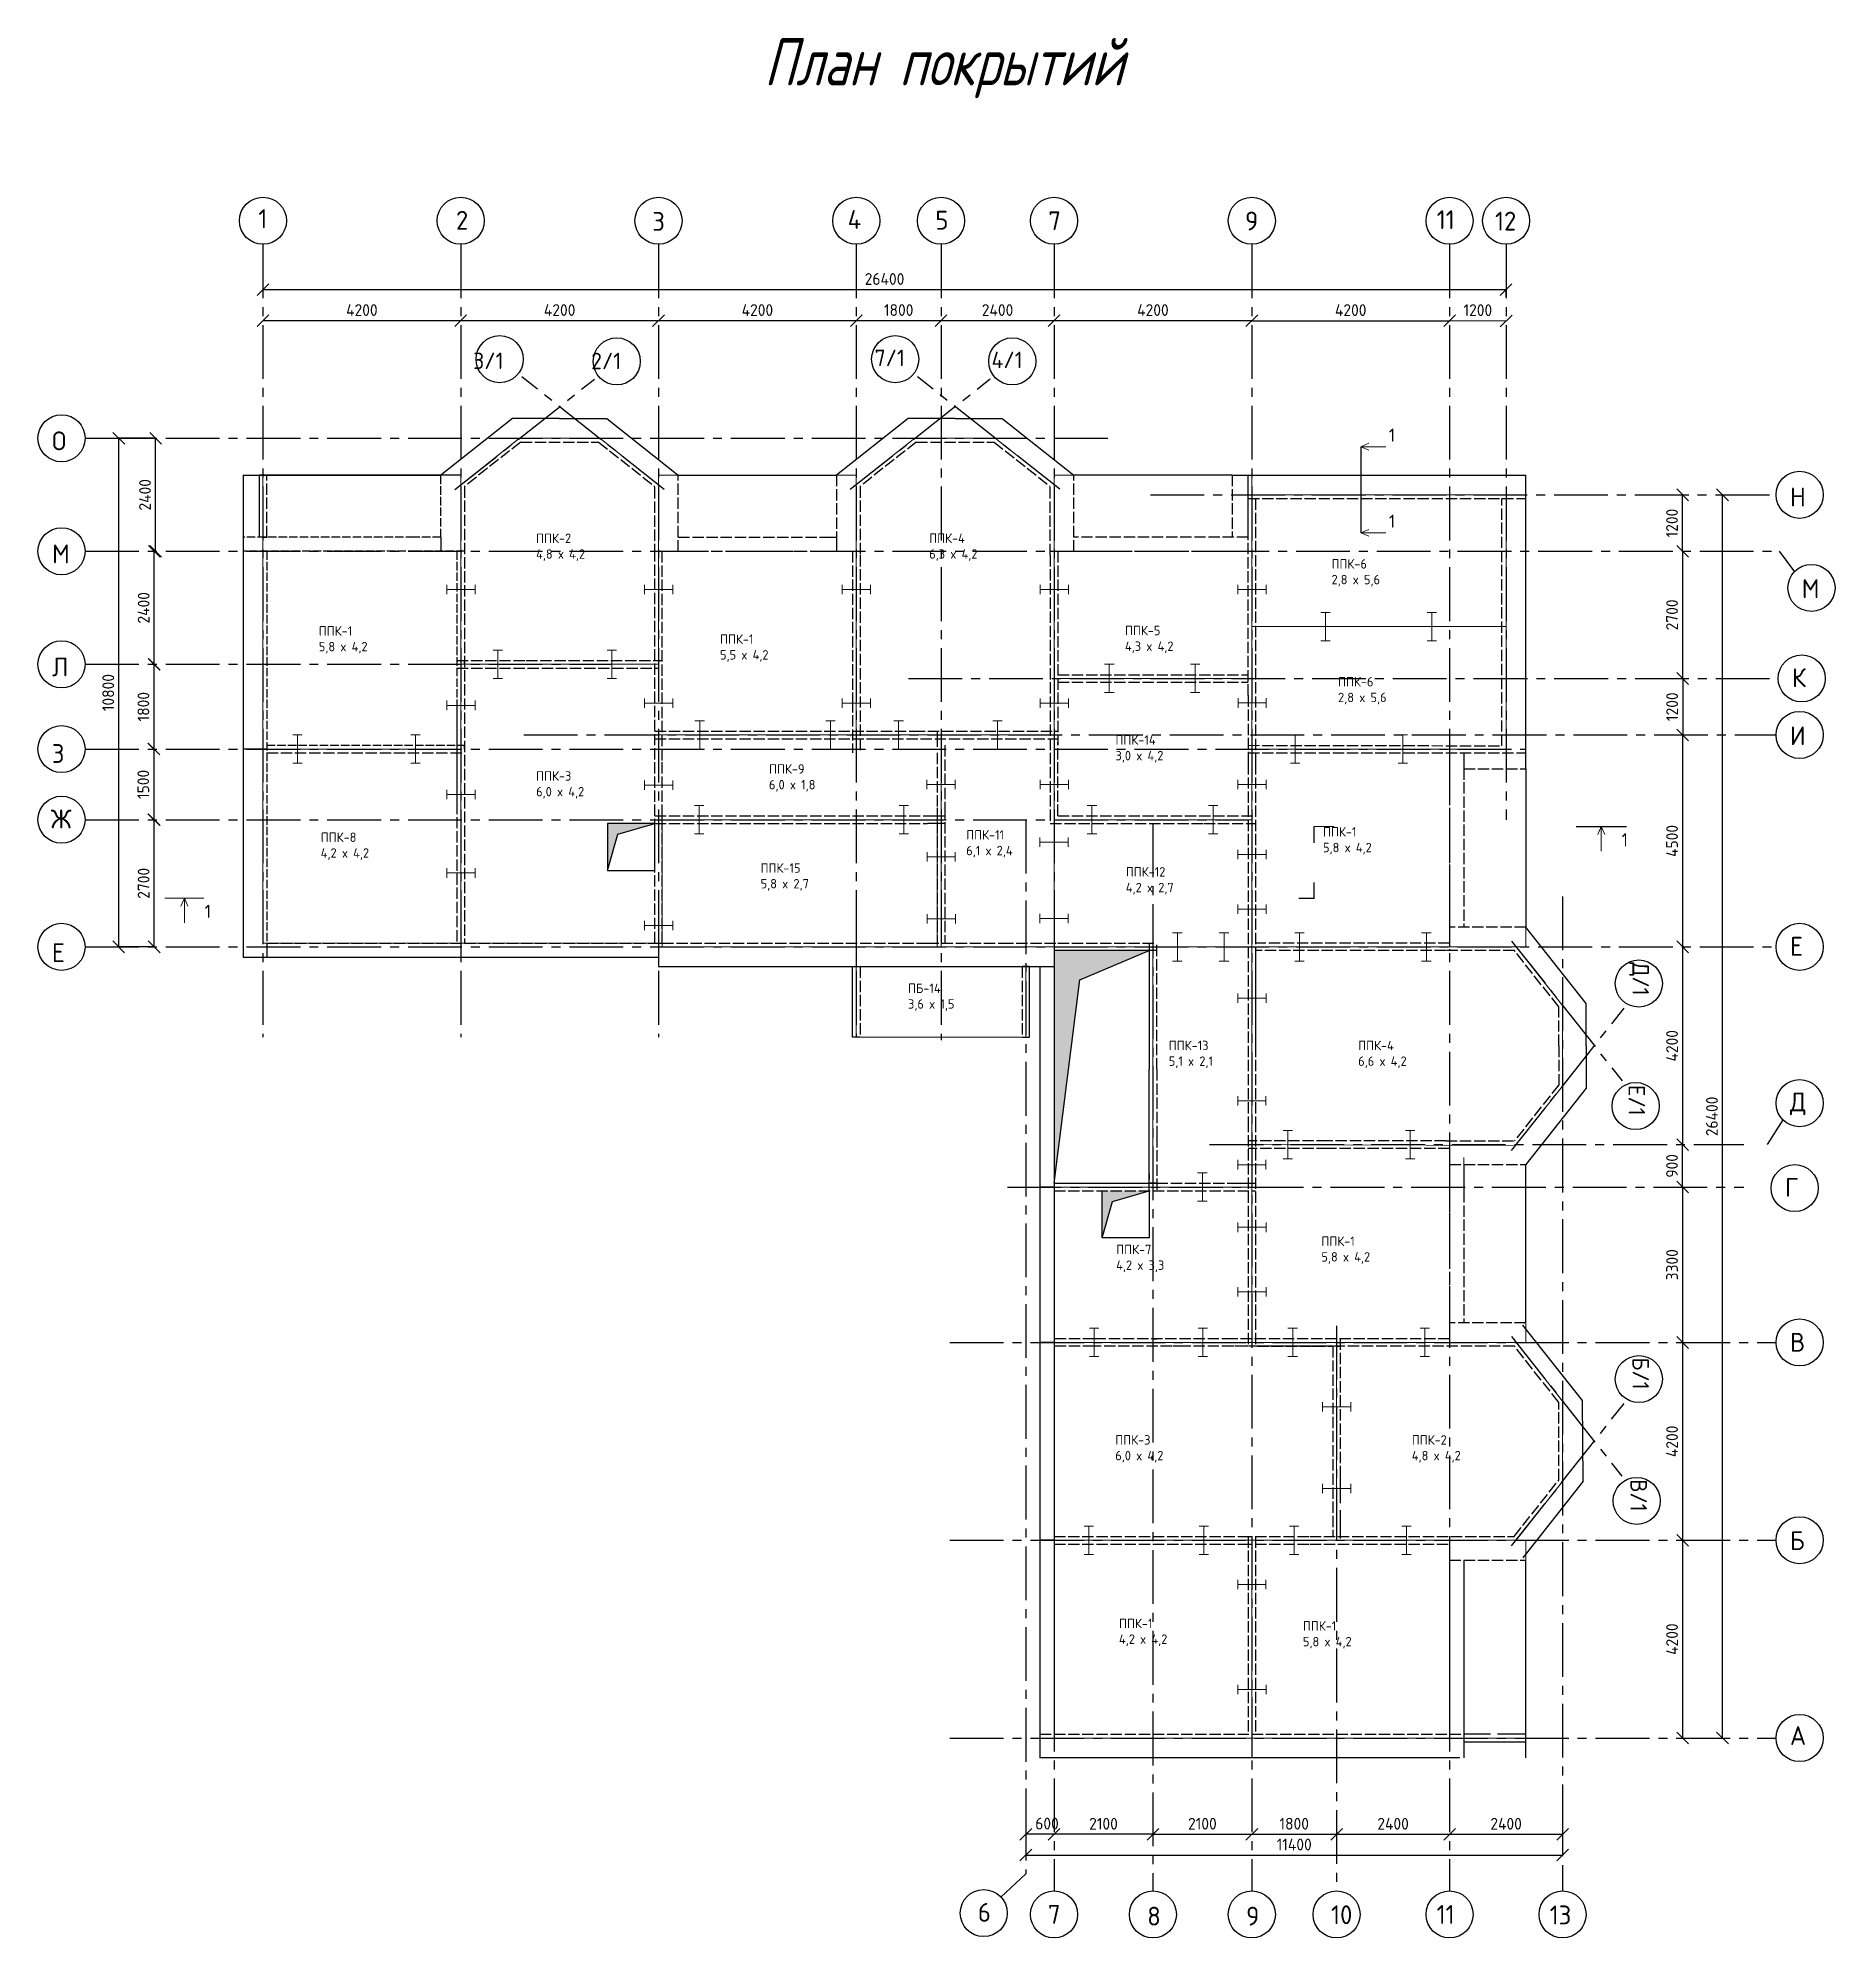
# Model space of a CAD drawing. Header units: millimetres. Extents: x -257254 to 390979, y -202328 to 355504.
# Drawn here: x 284896 to 323059, y 76499 to 116845 of the extents above; entities that cross this region are included whole.
import ezdxf

# ---------------------------------------------------------------- set-up
doc = ezdxf.new("R2010")
doc.units = ezdxf.units.MM
doc.linetypes.add('ACAD_ISO02W100', pattern=[15, 12, -3])
doc.linetypes.add('CENTER2', pattern=[28.575, 19.05, -3.175, 3.175, -3.175])
doc.layers.get('0').update_dxf_attribs({"lineweight": 25})
for name, color, linetype, lineweight in [('Аннотации', 3, 'Continuous', 15), ('перекрытия 2', 3, 'Continuous', 9), ('покрытия', 6, 'Continuous', 18), ('Стены внутренние', 40, 'Continuous', 9)]:
    doc.layers.add(name, color=color, linetype=linetype, lineweight=lineweight)
doc.layers.add('оси', color=1, linetype='CENTER2')
doc.layers.add('разрез', color=40, linetype='Continuous')
doc.styles.get("Standard").update_dxf_attribs({"font": 'GOST_Common.ttf'})
doc.dimstyles.new('ISO-25', dxfattribs={"dimtxt": 250, "dimasz": 250, "dimexe": 1.25, "dimexo": 0.625, "dimgap": 100, "dimtad": 1, "dimdec": 0, "dimtxsty": 'Standard', "dimblk": 'OBLIQUE', "dimcen": 2.5, "dimadec": 0, "dimazin": 0, "dimtfac": 1, "dimtdec": 0, "dimtmove": 0, "dimatfit": 3, "dimfxl": 1, "dimarcsym": 0})

msp = doc.modelspace()

# ---------------------------------------------------------------- texts
at = {"ltscale": 50}
for s, height, p in [('1', 400, (289575.98504, 112808.86201)), ('2', 400, (293772.0411, 112773.71011)), ('3', 400, (297941.82692, 112750.35658)), ('4', 400, (302091.97556, 112790.89152)), ('5', 400, (303953.45527, 112776.06644)), ('7', 400, (306352.05921, 112763.63942)), ('9', 400, (310529.76977, 112759.41643)), ('11', 400, (314601.2876, 112787.04026)), ('12', 400, (315838.83077, 112756.64113)), ('3/1', 350, (294138.16549, 109815.37293, 591.99993)), ('2/1', 350, (296644.69253, 109811.33939, 520.43653)), ('7/1', 350, (302663.55415, 109877.20756)), ('4/1', 350, (305146.59317, 109833.7657)), ('1', 280, (313585.76789, 108272.01958, 591.99993)), ('О', 400, (285194.95773, 108090.47102)), ('Н', 400, (322102.22254, 106896.91757)), ('1', 280, (313585.76789, 106444.13206, 591.99993)), ('М', 400, (285194.95773, 105690.47102)), ('М', 400, (322352.81492, 104952.38407)), ('Л', 400, (285194.95773, 103290.47102)), ('К', 400, (322145.83309, 103061.83076)), ('И', 400, (322101.92938, 101828.4888)), ('З', 400, (285190.16489, 101451.28409)), ('Ж', 400, (285166.51646, 100060.69332)), ('1', 280, (318528.19639, 99679.71883, 591.99993)), ('1', 280, (288436.24421, 98158.93629, 591.99993)), ('Е', 400, (322101.92938, 97358.37316)), ('Е', 400, (285190.04925, 97223.23841)), ('Д', 400, (322101.92938, 94052.10241)), ('Г', 400, (321996.53586, 92239.68625)), ('В', 400, (322101.92938, 88947.40419)), ('Б', 400, (322101.92938, 84736.64573)), ('А', 400, (322101.92938, 80598.29771)), ('6', 400, (304855.83383, 76843.37107)), ('7', 400, (306343.66815, 76801.64482)), ('8', 400, (308452.75361, 76762.91102)), ('9', 400, (310552.75361, 76762.91102)), ('10', 400, (312356.9401, 76792.49007)), ('11', 400, (314598.63874, 76798.82094)), ('13', 400, (316999.41645, 76787.63111))]:
    msp.add_text(s, height=height, dxfattribs=at).set_placement(p)
for s, p in [('Д/1', (318757.91472, 97220.39422)), ('Е/1', (318673.7862, 94614.24253)), ('Б/1', (318757.64049, 88825.98922)), ('В/1', (318714.07189, 86240.88553))]:
    msp.add_text(s, height=350, rotation=270, dxfattribs=at).set_placement(p)
at = {"layer": 'Аннотации', "oblique": 15, "width": 0.8}
msp.add_text('План покрытий', height=1000, dxfattribs=at).set_placement((300314.92553, 115838.49346))
at = {"layer": 'перекрытия 2', "ltscale": 50, "char_height": 200, "attachment_point": 1}
for s, insert in [('ППК-2\\P4,8 х 4,2', (295474.14744, 106321.27265)), ('ППК-4\\P6,3 х 4,2', (303822.02845, 106322.4824)), ('ППК-6\\P2,8 х 5,6', (312366.30796, 105777.91889)), ('ППК-5\\P4,3 х 4,2', (307979.59952, 104363.15687)), ('ППК-6\\P2,8 х 5,6', (312504.98532, 103275.32735)), ('ППК-14\\P3,0 х 4,2', (307778.39393, 102039.23976)), ('ППК-3\\P6,0 х 4,2', (295474.14744, 101274.86387)), ('ППК-9\\P6,0 х 1,8', (300419.8715, 101423.52821)), ('ППК-1\\P5,8 х 4,2', (312185.58589, 100088.01357)), ('ППК-8\\P4,2 х 4,2', (290900.79677, 99972.84117)), ('ППК-11\\P6,1 х 2,4', (304607.90088, 100023.75516)), ('ППК-15\\P5,8 х 2,7', (300241.80182, 99319.67493)), ('ППК-12\\P4,2 х 2,7', (307998.02011, 99238.45577)), ('ПБ-14\\P3,6 х 1,5', (303372.42514, 96766.34026)), ('ППК-13\\P5,1 х 2,1', (308909.98714, 95551.7271)), ('ППК-4\\P6,6 х 4,2', (312932.84503, 95551.7271)), ('ППК-7\\P4,2 х 3,3', (307793.49303, 91219.59096)), ('ППК-1\\P5,8 х 4,2', (312150.71709, 91395.66841)), ('ППК-3\\P6,0 х 4,2', (307773.51853, 87175.68998)), ('ППК-2\\P4,8 х 4,2', (314070.8757, 87175.68998)), ('ППК-1\\P4,2 х 4,2', (307852.86526, 83278.45062)), ('ППК-1\\P5,8 х 4,2', (311758.3415, 83225.6547))]:
    msp.add_mtext_dynamic_manual_height_columns(s, width=1735.8464127, gutter_width=3000, heights=[0], dxfattribs=dict(at, insert=insert))
at = {"layer": 'перекрытия 2', "ltscale": 40, "char_height": 200, "attachment_point": 1}
for s, insert in [('ППК-1\\P5,8 х 4,2', (290858.87581, 104354.64979)), ('ППК-1\\P5,5 х 4,2', (299379.40228, 104180.13615))]:
    msp.add_mtext_dynamic_manual_height_columns(s, width=1735.8464127, gutter_width=3000, heights=[0], dxfattribs=dict(at, insert=insert))

# ---------------------------------------------------------------- blocks, each defined once
blk = doc.blocks.new('_Oblique')
at = {"color": 0, "linetype": 'ByBlock', "lineweight": -2}
blk.add_line((-0.5, -0.5), (0.5, 0.5), dxfattribs=at)
blk = doc.blocks.new('*D169')
at = {"color": 0, "lineweight": -2, "ltscale": 50, "transparency": 16777216}
for p, q in [((287356, 100245), (287365, 100245)), ((287364, 97545), (287364, 100245)), ((287365, 97545), (287365, 97545))]:
    blk.add_line(p, q, dxfattribs=at)
at = {"color": 0, "lineweight": -2, "ltscale": 50, "transparency": 16777216, "xscale": 250, "yscale": 250, "zscale": 250}
for p, rotation in [((287364, 100245), 90), ((287364, 97545), 270)]:
    blk.add_blockref('_Oblique', p, dxfattribs=dict(at, rotation=rotation))
at = {"color": 0, "ltscale": 50, "transparency": 16777216, "insert": (287139, 98895), "char_height": 250, "attachment_point": 5, "rotation": 90}
blk.add_mtext('2700', dxfattribs=at)
blk = doc.blocks.new('*D170')
at = {"color": 0, "lineweight": -2, "ltscale": 50, "transparency": 16777216}
for p, q in [((287360, 101745), (287360, 103545)), ((287361, 103545), (287362, 103545)), ((287361, 101745), (287362, 101745))]:
    blk.add_line(p, q, dxfattribs=at)
at = {"color": 0, "lineweight": -2, "ltscale": 50, "transparency": 16777216, "xscale": 250, "yscale": 250, "zscale": 250}
for p, rotation in [((287360, 103545), 90), ((287360, 101745), 270)]:
    blk.add_blockref('_Oblique', p, dxfattribs=dict(at, rotation=rotation))
at = {"color": 0, "ltscale": 50, "transparency": 16777216, "insert": (287135, 102645), "char_height": 250, "attachment_point": 5, "rotation": 90}
blk.add_mtext('1800', dxfattribs=at)
blk = doc.blocks.new('*D171')
at = {"color": 0, "lineweight": -2, "ltscale": 50, "transparency": 16777216}
for p, q in [((287392, 105945), (287364, 105945)), ((287365, 103545), (287365, 105945)), ((287366, 103545), (287367, 103545))]:
    blk.add_line(p, q, dxfattribs=at)
at = {"color": 0, "lineweight": -2, "ltscale": 50, "transparency": 16777216, "xscale": 250, "yscale": 250, "zscale": 250}
for p, rotation in [((287365, 105945), 90), ((287365, 103545), 270)]:
    blk.add_blockref('_Oblique', p, dxfattribs=dict(at, rotation=rotation))
at = {"color": 0, "ltscale": 50, "transparency": 16777216, "insert": (287140, 104745), "char_height": 250, "attachment_point": 5, "rotation": 90}
blk.add_mtext('2400', dxfattribs=at)
blk = doc.blocks.new('*D172')
at = {"color": 0, "lineweight": -2, "ltscale": 50, "transparency": 16777216}
for p, q in [((286851, 108345), (287394, 108345)), ((287393, 105945), (287393, 108345)), ((287393, 105945), (287394, 105945))]:
    blk.add_line(p, q, dxfattribs=at)
at = {"color": 0, "lineweight": -2, "ltscale": 50, "transparency": 16777216, "xscale": 250, "yscale": 250, "zscale": 250}
for p, rotation in [((287393, 108345), 90), ((287393, 105945), 270)]:
    blk.add_blockref('_Oblique', p, dxfattribs=dict(at, rotation=rotation))
at = {"color": 0, "ltscale": 50, "transparency": 16777216, "insert": (287168, 107145), "char_height": 250, "attachment_point": 5, "rotation": 90}
blk.add_mtext('2400', dxfattribs=at)
blk = doc.blocks.new('*D173')
at = {"color": 0, "lineweight": -2, "ltscale": 50, "transparency": 16777216}
for p, q in [((289674, 110844), (289674, 110845)), ((289674, 110843), (293874, 110843)), ((293874, 110844), (293874, 110845))]:
    blk.add_line(p, q, dxfattribs=at)
at = {"color": 0, "lineweight": -2, "ltscale": 50, "transparency": 16777216, "xscale": 250, "yscale": 250, "zscale": 250, "rotation": 180}
blk.add_blockref('_Oblique', (289674, 110843), dxfattribs=at)
at = {"color": 0, "lineweight": -2, "ltscale": 50, "transparency": 16777216, "xscale": 250, "yscale": 250, "zscale": 250}
blk.add_blockref('_Oblique', (293874, 110843), dxfattribs=at)
at = {"color": 0, "ltscale": 50, "transparency": 16777216, "insert": (291774, 111068), "char_height": 250, "attachment_point": 5}
blk.add_mtext('4200', dxfattribs=at)
blk = doc.blocks.new('*D174')
at = {"color": 0, "lineweight": -2, "ltscale": 50, "transparency": 16777216}
for p, q in [((293874, 110844), (293874, 110845)), ((293874, 110843), (298074, 110843)), ((298074, 110844), (298074, 110845))]:
    blk.add_line(p, q, dxfattribs=at)
at = {"color": 0, "lineweight": -2, "ltscale": 50, "transparency": 16777216, "xscale": 250, "yscale": 250, "zscale": 250, "rotation": 180}
blk.add_blockref('_Oblique', (293874, 110843), dxfattribs=at)
at = {"color": 0, "lineweight": -2, "ltscale": 50, "transparency": 16777216, "xscale": 250, "yscale": 250, "zscale": 250}
blk.add_blockref('_Oblique', (298074, 110843), dxfattribs=at)
at = {"color": 0, "ltscale": 50, "transparency": 16777216, "insert": (295974, 111068), "char_height": 250, "attachment_point": 5}
blk.add_mtext('4200', dxfattribs=at)
blk = doc.blocks.new('*D175')
at = {"color": 0, "lineweight": -2, "ltscale": 50, "transparency": 16777216}
for p, q in [((298074, 110844), (298074, 110845)), ((298074, 110843), (302274, 110843)), ((302274, 110844), (302274, 110845))]:
    blk.add_line(p, q, dxfattribs=at)
at = {"color": 0, "lineweight": -2, "ltscale": 50, "transparency": 16777216, "xscale": 250, "yscale": 250, "zscale": 250, "rotation": 180}
blk.add_blockref('_Oblique', (298074, 110843), dxfattribs=at)
at = {"color": 0, "lineweight": -2, "ltscale": 50, "transparency": 16777216, "xscale": 250, "yscale": 250, "zscale": 250}
blk.add_blockref('_Oblique', (302274, 110843), dxfattribs=at)
at = {"color": 0, "ltscale": 50, "transparency": 16777216, "insert": (300174, 111068), "char_height": 250, "attachment_point": 5}
blk.add_mtext('4200', dxfattribs=at)
blk = doc.blocks.new('*D176')
at = {"color": 0, "lineweight": -2, "ltscale": 50, "transparency": 16777216}
for p, q in [((302274, 110844), (302274, 110845)), ((302274, 110843), (304074, 110843)), ((304074, 110843), (304074, 110842))]:
    blk.add_line(p, q, dxfattribs=at)
at = {"color": 0, "lineweight": -2, "ltscale": 50, "transparency": 16777216, "xscale": 250, "yscale": 250, "zscale": 250, "rotation": 180}
blk.add_blockref('_Oblique', (302274, 110843), dxfattribs=at)
at = {"color": 0, "lineweight": -2, "ltscale": 50, "transparency": 16777216, "xscale": 250, "yscale": 250, "zscale": 250}
blk.add_blockref('_Oblique', (304074, 110843), dxfattribs=at)
at = {"color": 0, "ltscale": 50, "transparency": 16777216, "insert": (303174, 111068), "char_height": 250, "attachment_point": 5}
blk.add_mtext('1800', dxfattribs=at)
blk = doc.blocks.new('*D177')
at = {"color": 0, "lineweight": -2, "ltscale": 50, "transparency": 16777216}
for p, q in [((304074, 110843), (304074, 110842)), ((304074, 110843), (306474, 110843)), ((306474, 110843), (306474, 110842))]:
    blk.add_line(p, q, dxfattribs=at)
at = {"color": 0, "lineweight": -2, "ltscale": 50, "transparency": 16777216, "xscale": 250, "yscale": 250, "zscale": 250, "rotation": 180}
blk.add_blockref('_Oblique', (304074, 110843), dxfattribs=at)
at = {"color": 0, "lineweight": -2, "ltscale": 50, "transparency": 16777216, "xscale": 250, "yscale": 250, "zscale": 250}
blk.add_blockref('_Oblique', (306474, 110843), dxfattribs=at)
at = {"color": 0, "ltscale": 50, "transparency": 16777216, "insert": (305274, 111068), "char_height": 250, "attachment_point": 5}
blk.add_mtext('2400', dxfattribs=at)
blk = doc.blocks.new('*D178')
at = {"color": 0, "lineweight": -2, "ltscale": 50, "transparency": 16777216}
for p, q in [((306474, 110843), (306474, 110842)), ((306474, 110843), (310674, 110843)), ((310674, 110843), (310674, 110842))]:
    blk.add_line(p, q, dxfattribs=at)
at = {"color": 0, "lineweight": -2, "ltscale": 50, "transparency": 16777216, "xscale": 250, "yscale": 250, "zscale": 250, "rotation": 180}
blk.add_blockref('_Oblique', (306474, 110843), dxfattribs=at)
at = {"color": 0, "lineweight": -2, "ltscale": 50, "transparency": 16777216, "xscale": 250, "yscale": 250, "zscale": 250}
blk.add_blockref('_Oblique', (310674, 110843), dxfattribs=at)
at = {"color": 0, "ltscale": 50, "transparency": 16777216, "insert": (308574, 111068), "char_height": 250, "attachment_point": 5}
blk.add_mtext('4200', dxfattribs=at)
blk = doc.blocks.new('*D179')
at = {"color": 0, "lineweight": -2, "ltscale": 50, "transparency": 16777216}
for p, q in [((310674, 110840), (310674, 110843)), ((310674, 110842), (314874, 110842)), ((314874, 110843), (314874, 110841))]:
    blk.add_line(p, q, dxfattribs=at)
at = {"color": 0, "lineweight": -2, "ltscale": 50, "transparency": 16777216, "xscale": 250, "yscale": 250, "zscale": 250, "rotation": 180}
blk.add_blockref('_Oblique', (310674, 110842), dxfattribs=at)
at = {"color": 0, "lineweight": -2, "ltscale": 50, "transparency": 16777216, "xscale": 250, "yscale": 250, "zscale": 250}
blk.add_blockref('_Oblique', (314874, 110842), dxfattribs=at)
at = {"color": 0, "ltscale": 50, "transparency": 16777216, "insert": (312774, 111067), "char_height": 250, "attachment_point": 5}
blk.add_mtext('4200', dxfattribs=at)
blk = doc.blocks.new('*D180')
at = {"color": 0, "lineweight": -2, "ltscale": 50, "transparency": 16777216}
for p, q in [((319823, 105945), (319823, 103245)), ((319824, 105945), (319825, 105945)), ((319824, 103245), (319825, 103245))]:
    blk.add_line(p, q, dxfattribs=at)
at = {"color": 0, "lineweight": -2, "ltscale": 50, "transparency": 16777216, "xscale": 250, "yscale": 250, "zscale": 250}
for p, rotation in [((319823, 105945), 90), ((319823, 103245), 270)]:
    blk.add_blockref('_Oblique', p, dxfattribs=dict(at, rotation=rotation))
at = {"color": 0, "ltscale": 50, "transparency": 16777216, "insert": (319598, 104595), "char_height": 250, "attachment_point": 5, "rotation": 90}
blk.add_mtext('2700', dxfattribs=at)
blk = doc.blocks.new('*D181')
at = {"color": 0, "lineweight": -2, "ltscale": 50, "transparency": 16777216}
for p, q in [((319823, 102045), (319823, 97545)), ((319824, 102045), (319825, 102045)), ((319846, 97545), (319822, 97545))]:
    blk.add_line(p, q, dxfattribs=at)
at = {"color": 0, "lineweight": -2, "ltscale": 50, "transparency": 16777216, "xscale": 250, "yscale": 250, "zscale": 250}
for p, rotation in [((319823, 102045), 90), ((319823, 97545), 270)]:
    blk.add_blockref('_Oblique', p, dxfattribs=dict(at, rotation=rotation))
at = {"color": 0, "ltscale": 50, "transparency": 16777216, "insert": (319598, 99795), "char_height": 250, "attachment_point": 5, "rotation": 90}
blk.add_mtext('4500', dxfattribs=at)
blk = doc.blocks.new('*D182')
at = {"color": 0, "lineweight": -2, "ltscale": 50, "transparency": 16777216}
for p, q in [((319846, 97545), (319822, 97545)), ((319823, 97545), (319823, 93345)), ((319824, 93345), (319825, 93345))]:
    blk.add_line(p, q, dxfattribs=at)
at = {"color": 0, "lineweight": -2, "ltscale": 50, "transparency": 16777216, "xscale": 250, "yscale": 250, "zscale": 250}
for p, rotation in [((319823, 97545), 90), ((319823, 93345), 270)]:
    blk.add_blockref('_Oblique', p, dxfattribs=dict(at, rotation=rotation))
at = {"color": 0, "ltscale": 50, "transparency": 16777216, "insert": (319598, 95445), "char_height": 250, "attachment_point": 5, "rotation": 90}
blk.add_mtext('4200', dxfattribs=at)
blk = doc.blocks.new('*D183')
at = {"color": 0, "lineweight": -2, "ltscale": 50, "transparency": 16777216}
for p, q in [((319759, 92445), (319825, 92445)), ((319823, 92445), (319823, 89145)), ((319824, 89145), (319825, 89145))]:
    blk.add_line(p, q, dxfattribs=at)
at = {"color": 0, "lineweight": -2, "ltscale": 50, "transparency": 16777216, "xscale": 250, "yscale": 250, "zscale": 250}
for p, rotation in [((319823, 92445), 90), ((319823, 89145), 270)]:
    blk.add_blockref('_Oblique', p, dxfattribs=dict(at, rotation=rotation))
at = {"color": 0, "ltscale": 50, "transparency": 16777216, "insert": (319598, 90795), "char_height": 250, "attachment_point": 5, "rotation": 90}
blk.add_mtext('3300', dxfattribs=at)
blk = doc.blocks.new('*D184')
at = {"color": 0, "lineweight": -2, "ltscale": 50, "transparency": 16777216}
for p, q in [((319823, 89145), (319823, 84945)), ((319824, 89145), (319825, 89145)), ((319824, 84945), (319825, 84945))]:
    blk.add_line(p, q, dxfattribs=at)
at = {"color": 0, "lineweight": -2, "ltscale": 50, "transparency": 16777216, "xscale": 250, "yscale": 250, "zscale": 250}
for p, rotation in [((319823, 89145), 90), ((319823, 84945), 270)]:
    blk.add_blockref('_Oblique', p, dxfattribs=dict(at, rotation=rotation))
at = {"color": 0, "ltscale": 50, "transparency": 16777216, "insert": (319598, 87045), "char_height": 250, "attachment_point": 5, "rotation": 90}
blk.add_mtext('4200', dxfattribs=at)
blk = doc.blocks.new('*D185')
at = {"color": 0, "lineweight": -2, "ltscale": 50, "transparency": 16777216}
for p, q in [((319823, 84945), (319823, 80745)), ((319824, 84945), (319825, 84945)), ((319824, 80745), (319825, 80745))]:
    blk.add_line(p, q, dxfattribs=at)
at = {"color": 0, "lineweight": -2, "ltscale": 50, "transparency": 16777216, "xscale": 250, "yscale": 250, "zscale": 250}
for p, rotation in [((319823, 84945), 90), ((319823, 80745), 270)]:
    blk.add_blockref('_Oblique', p, dxfattribs=dict(at, rotation=rotation))
at = {"color": 0, "ltscale": 50, "transparency": 16777216, "insert": (319598, 82845), "char_height": 250, "attachment_point": 5, "rotation": 90}
blk.add_mtext('4200', dxfattribs=at)
blk = doc.blocks.new('*D186')
at = {"color": 0, "lineweight": -2, "ltscale": 50, "transparency": 16777216}
for p, q in [((308574, 78701), (308574, 78701)), ((308574, 78700), (310674, 78700)), ((310674, 78701), (310674, 78701))]:
    blk.add_line(p, q, dxfattribs=at)
at = {"color": 0, "lineweight": -2, "ltscale": 50, "transparency": 16777216, "xscale": 250, "yscale": 250, "zscale": 250, "rotation": 180}
blk.add_blockref('_Oblique', (308574, 78700), dxfattribs=at)
at = {"color": 0, "lineweight": -2, "ltscale": 50, "transparency": 16777216, "xscale": 250, "yscale": 250, "zscale": 250}
blk.add_blockref('_Oblique', (310674, 78700), dxfattribs=at)
at = {"color": 0, "ltscale": 50, "transparency": 16777216, "insert": (309624, 78925), "char_height": 250, "attachment_point": 5}
blk.add_mtext('2100', dxfattribs=at)
blk = doc.blocks.new('*D187')
at = {"color": 0, "lineweight": -2, "ltscale": 50, "transparency": 16777216}
for p, q in [((310674, 78700), (312474, 78700)), ((310674, 78699), (310674, 78699)), ((312474, 78699), (312474, 78699))]:
    blk.add_line(p, q, dxfattribs=at)
at = {"color": 0, "lineweight": -2, "ltscale": 50, "transparency": 16777216, "xscale": 250, "yscale": 250, "zscale": 250, "rotation": 180}
blk.add_blockref('_Oblique', (310674, 78700), dxfattribs=at)
at = {"color": 0, "lineweight": -2, "ltscale": 50, "transparency": 16777216, "xscale": 250, "yscale": 250, "zscale": 250}
blk.add_blockref('_Oblique', (312474, 78700), dxfattribs=at)
at = {"color": 0, "ltscale": 50, "transparency": 16777216, "insert": (311574, 78925), "char_height": 250, "attachment_point": 5}
blk.add_mtext('1800', dxfattribs=at)
blk = doc.blocks.new('*D188')
at = {"color": 0, "lineweight": -2, "ltscale": 50, "transparency": 16777216}
for p, q in [((312474, 78700), (314874, 78700)), ((312474, 78699), (312474, 78699)), ((314874, 78701), (314874, 78701))]:
    blk.add_line(p, q, dxfattribs=at)
at = {"color": 0, "lineweight": -2, "ltscale": 50, "transparency": 16777216, "xscale": 250, "yscale": 250, "zscale": 250, "rotation": 180}
blk.add_blockref('_Oblique', (312474, 78700), dxfattribs=at)
at = {"color": 0, "lineweight": -2, "ltscale": 50, "transparency": 16777216, "xscale": 250, "yscale": 250, "zscale": 250}
blk.add_blockref('_Oblique', (314874, 78700), dxfattribs=at)
at = {"color": 0, "ltscale": 50, "transparency": 16777216, "insert": (313674, 78925), "char_height": 250, "attachment_point": 5}
blk.add_mtext('2400', dxfattribs=at)
blk = doc.blocks.new('*D189')
at = {"color": 0, "lineweight": -2, "ltscale": 50, "transparency": 16777216}
for p, q in [((314874, 78701), (314874, 78701)), ((314874, 78700), (317274, 78700)), ((317274, 78701), (317274, 78701))]:
    blk.add_line(p, q, dxfattribs=at)
at = {"color": 0, "lineweight": -2, "ltscale": 50, "transparency": 16777216, "xscale": 250, "yscale": 250, "zscale": 250, "rotation": 180}
blk.add_blockref('_Oblique', (314874, 78700), dxfattribs=at)
at = {"color": 0, "lineweight": -2, "ltscale": 50, "transparency": 16777216, "xscale": 250, "yscale": 250, "zscale": 250}
blk.add_blockref('_Oblique', (317274, 78700), dxfattribs=at)
at = {"color": 0, "ltscale": 50, "transparency": 16777216, "insert": (316074, 78925), "char_height": 250, "attachment_point": 5}
blk.add_mtext('2400', dxfattribs=at)
blk = doc.blocks.new('*D190')
at = {"color": 0, "lineweight": -2, "ltscale": 50, "transparency": 16777216}
for p, q in [((306474, 78701), (306474, 78701)), ((308574, 78700), (306474, 78700)), ((308574, 78701), (308574, 78701))]:
    blk.add_line(p, q, dxfattribs=at)
at = {"color": 0, "lineweight": -2, "ltscale": 50, "transparency": 16777216, "xscale": 250, "yscale": 250, "zscale": 250, "rotation": 180}
blk.add_blockref('_Oblique', (306474, 78700), dxfattribs=at)
at = {"color": 0, "lineweight": -2, "ltscale": 50, "transparency": 16777216, "xscale": 250, "yscale": 250, "zscale": 250}
blk.add_blockref('_Oblique', (308574, 78700), dxfattribs=at)
at = {"color": 0, "ltscale": 50, "transparency": 16777216, "insert": (307524, 78925), "char_height": 250, "attachment_point": 5}
blk.add_mtext('2100', dxfattribs=at)
blk = doc.blocks.new('*D191')
at = {"color": 0, "lineweight": -2, "ltscale": 50, "transparency": 16777216}
for p, q in [((287357, 101745), (287358, 101745)), ((287357, 101745), (287357, 100245)), ((287365, 100245), (287355, 100245))]:
    blk.add_line(p, q, dxfattribs=at)
at = {"color": 0, "lineweight": -2, "ltscale": 50, "transparency": 16777216, "xscale": 250, "yscale": 250, "zscale": 250}
for p, rotation in [((287357, 101745), 90), ((287357, 100245), 270)]:
    blk.add_blockref('_Oblique', p, dxfattribs=dict(at, rotation=rotation))
at = {"color": 0, "ltscale": 50, "transparency": 16777216, "insert": (287132, 100995), "char_height": 250, "attachment_point": 5, "rotation": 90}
blk.add_mtext('1500', dxfattribs=at)
blk = doc.blocks.new('*D192')
at = {"color": 0, "lineweight": -2, "ltscale": 50, "transparency": 16777216}
for p, q in [((319823, 93345), (319821, 93345)), ((319822, 92445), (319822, 93345)), ((319823, 92445), (319821, 92445))]:
    blk.add_line(p, q, dxfattribs=at)
at = {"color": 0, "lineweight": -2, "ltscale": 50, "transparency": 16777216, "xscale": 250, "yscale": 250, "zscale": 250}
for p, rotation in [((319822, 93345), 90), ((319822, 92445), 270)]:
    blk.add_blockref('_Oblique', p, dxfattribs=dict(at, rotation=rotation))
at = {"color": 0, "ltscale": 50, "transparency": 16777216, "insert": (319597, 92895), "char_height": 250, "attachment_point": 5, "rotation": 90}
blk.add_mtext('900', dxfattribs=at)
blk = doc.blocks.new('*D193')
at = {"color": 0, "lineweight": -2, "ltscale": 50, "transparency": 16777216}
for p, q in [((319822, 105945), (319822, 107145)), ((319823, 107145), (319823, 107145)), ((319823, 105945), (319823, 105945))]:
    blk.add_line(p, q, dxfattribs=at)
at = {"color": 0, "lineweight": -2, "ltscale": 50, "transparency": 16777216, "xscale": 250, "yscale": 250, "zscale": 250}
for p, rotation in [((319822, 107145), 90), ((319822, 105945), 270)]:
    blk.add_blockref('_Oblique', p, dxfattribs=dict(at, rotation=rotation))
at = {"color": 0, "ltscale": 50, "transparency": 16777216, "insert": (319597, 106545), "char_height": 250, "attachment_point": 5, "rotation": 90}
blk.add_mtext('1200', dxfattribs=at)
blk = doc.blocks.new('*D194')
at = {"color": 0, "lineweight": -2, "ltscale": 50, "transparency": 16777216}
for p, q in [((314874, 110843), (314874, 110842)), ((314874, 110843), (316074, 110838)), ((316074, 110838), (316074, 110837))]:
    blk.add_line(p, q, dxfattribs=at)
at = {"color": 0, "lineweight": -2, "ltscale": 50, "transparency": 16777216, "xscale": 250, "yscale": 250, "zscale": 250}
for p, rotation in [((314874, 110843), 179.7612689669018), ((316074, 110838), 359.7612689669018)]:
    blk.add_blockref('_Oblique', p, dxfattribs=dict(at, rotation=rotation))
at = {"color": 0, "ltscale": 50, "transparency": 16777216, "insert": (315474, 111066), "char_height": 250, "attachment_point": 5, "rotation": 359.7613}
blk.add_mtext('1200', dxfattribs=at)
blk = doc.blocks.new('*D164')
at = {"color": 0, "lineweight": -2, "transparency": 16777216}
for p, q in [((305874, 78701), (305874, 78699)), ((306474, 78700), (305874, 78700)), ((306474, 78701), (306474, 78701))]:
    blk.add_line(p, q, dxfattribs=at)
at = {"color": 0, "lineweight": -2, "transparency": 16777216, "xscale": 250, "yscale": 250, "zscale": 250, "rotation": 180}
blk.add_blockref('_Oblique', (305874, 78700), dxfattribs=at)
at = {"color": 0, "lineweight": -2, "transparency": 16777216, "xscale": 250, "yscale": 250, "zscale": 250}
blk.add_blockref('_Oblique', (306474, 78700), dxfattribs=at)
at = {"color": 0, "transparency": 16777216, "insert": (306324, 78929), "char_height": 250, "attachment_point": 5}
blk.add_mtext('600', dxfattribs=at)
blk = doc.blocks.new('*D165')
at = {"color": 0, "lineweight": -2, "transparency": 16777216}
for p, q in [((287366, 108345), (286611, 108345)), ((286611, 97545), (286613, 108345)), ((287365, 97545), (286610, 97545))]:
    blk.add_line(p, q, dxfattribs=at)
at = {"color": 0, "lineweight": -2, "transparency": 16777216, "xscale": 250, "yscale": 250, "zscale": 250}
for p, rotation in [((286613, 108345), 89.99336854406653), ((286611, 97545), 269.9933685440665)]:
    blk.add_blockref('_Oblique', p, dxfattribs=dict(at, rotation=rotation))
at = {"color": 0, "transparency": 16777216, "insert": (286387, 102945), "char_height": 250, "attachment_point": 5, "rotation": 89.9934}
blk.add_mtext('10800', dxfattribs=at)
blk = doc.blocks.new('*D166')
at = {"color": 0, "lineweight": -2, "transparency": 16777216}
for p, q in [((289674, 111503), (289674, 111502)), ((289674, 111503), (316074, 111503)), ((316074, 111352), (316074, 111505))]:
    blk.add_line(p, q, dxfattribs=at)
at = {"color": 0, "lineweight": -2, "transparency": 16777216, "xscale": 250, "yscale": 250, "zscale": 250, "rotation": 180}
blk.add_blockref('_Oblique', (289674, 111503), dxfattribs=at)
at = {"color": 0, "lineweight": -2, "transparency": 16777216, "xscale": 250, "yscale": 250, "zscale": 250}
blk.add_blockref('_Oblique', (316074, 111503), dxfattribs=at)
at = {"color": 0, "transparency": 16777216, "insert": (302874, 111728), "char_height": 250, "attachment_point": 5}
blk.add_mtext('26400', dxfattribs=at)
blk = doc.blocks.new('*D167')
at = {"color": 0, "lineweight": -2, "transparency": 16777216}
for p, q in [((317274, 79104), (317274, 78257)), ((305874, 78661), (305874, 78257)), ((305874, 78259), (317274, 78259))]:
    blk.add_line(p, q, dxfattribs=at)
at = {"color": 0, "lineweight": -2, "transparency": 16777216, "xscale": 250, "yscale": 250, "zscale": 250, "rotation": 180}
blk.add_blockref('_Oblique', (305874, 78259), dxfattribs=at)
at = {"color": 0, "lineweight": -2, "transparency": 16777216, "xscale": 250, "yscale": 250, "zscale": 250}
blk.add_blockref('_Oblique', (317274, 78259), dxfattribs=at)
at = {"color": 0, "transparency": 16777216, "insert": (311574, 78484), "char_height": 250, "attachment_point": 5}
blk.add_mtext('11400', dxfattribs=at)
blk = doc.blocks.new('*D168')
at = {"color": 0, "lineweight": -2, "transparency": 16777216}
for p, q in [((320670, 80745), (320670, 107145)), ((320671, 107145), (320671, 107145)), ((320671, 80745), (320671, 80745))]:
    blk.add_line(p, q, dxfattribs=at)
at = {"color": 0, "lineweight": -2, "transparency": 16777216, "xscale": 250, "yscale": 250, "zscale": 250}
for p, rotation in [((320670, 107145), 90), ((320670, 80745), 270)]:
    blk.add_blockref('_Oblique', p, dxfattribs=dict(at, rotation=rotation))
at = {"color": 0, "transparency": 16777216, "insert": (320445, 93945), "char_height": 250, "attachment_point": 5, "rotation": 90}
blk.add_mtext('26400', dxfattribs=at)
blk = doc.blocks.new('*D225')
at = {"color": 0, "lineweight": -2, "transparency": 16777216}
for p, q in [((319824, 103245), (319823, 103245)), ((319825, 103245), (319825, 102045)), ((319824, 102045), (319823, 102045))]:
    blk.add_line(p, q, dxfattribs=at)
at = {"color": 0, "lineweight": -2, "transparency": 16777216, "xscale": 250, "yscale": 250, "zscale": 250}
for p, rotation in [((319825, 103245), 90), ((319825, 102045), 270)]:
    blk.add_blockref('_Oblique', p, dxfattribs=dict(at, rotation=rotation))
at = {"color": 0, "transparency": 16777216, "insert": (319600, 102645), "char_height": 250, "attachment_point": 5, "rotation": 90}
blk.add_mtext('1200', dxfattribs=at)

# ---------------------------------------------------------------- dimensions: what is measured, and where the dimension line sits
for base, p1, p2, picture, middle in [((316073.52921, 111503.30113), (289673.52921, 111503.30113), (316073.52921, 111351.21872), '*D166', (302873.52921, 111728.30113)), ((317273.52921, 78258.56524), (305873.52921, 78661.4947), (317273.52921, 79104.84178), '*D167', (311573.52921, 78483.56524))]:
    dim = msp.add_linear_dim(base=base, p1=p1, p2=p2, dimstyle='ISO-25')
    dim.commit()
    dim.dimension.update_dxf_attribs({"geometry": picture, "text_midpoint": middle})
at = {"ltscale": 50}
for base, p1, p2, picture, middle in [((293873.52921, 110843.36877), (289673.52921, 110843.36877), (293873.52921, 110843.36877), '*D173', (291773.52921, 111068.36877)), ((310673.52921, 78699.88197), (308573.52921, 78699.88197), (310673.52921, 78699.88197), '*D186', (309623.52921, 78924.88197))]:
    dim = msp.add_linear_dim(base=base, p1=p1, p2=p2, dimstyle='ISO-25', dxfattribs=at)
    dim.commit()
    dim.dimension.update_dxf_attribs({"geometry": picture, "text_midpoint": middle})
for base, p1, p2, picture, middle in [((298073.52921, 110843.36877), (293873.52921, 110843.36877), (298073.52921, 110843.36877), '*D174', (295973.52921, 111068.36877)), ((302273.52921, 110843.36877), (298073.52921, 110843.36877), (302273.52921, 110843.36877), '*D175', (300173.52921, 111068.36877)), ((304073.52921, 110843.36877), (302273.52921, 110843.36877), (304073.52921, 110843.36877), '*D176', (303173.52921, 111068.36877)), ((306473.52921, 110843.36877), (304073.52921, 110843.36877), (306473.52921, 110843.36877), '*D177', (305273.52921, 111068.36877)), ((310673.52921, 110843.36877), (306473.52921, 110843.36877), (310673.52921, 110843.36877), '*D178', (308573.52921, 111068.36877)), ((314873.52921, 110842.11877), (310673.52921, 110839.61877), (314873.52921, 110843.36877), '*D179', (312773.52921, 111067.11877)), ((306473.52921, 78699.88197), (308573.52921, 78699.88197), (306473.52921, 78699.88197), '*D190', (307523.52921, 78924.88197)), ((312473.52921, 78699.88197), (310673.52921, 78699.88197), (312473.52921, 78699.88197), '*D187', (311573.52921, 78924.88197)), ((314873.52921, 78699.88197), (312473.52921, 78699.88197), (314873.52921, 78699.88197), '*D188', (313673.52921, 78924.88197)), ((317273.52921, 78699.88197), (314873.52921, 78699.88197), (317273.52921, 78699.88197), '*D189', (316073.52921, 78924.88197))]:
    dim = msp.add_linear_dim(base=base, p1=p1, p2=p2, dimstyle='ISO-25', override={"dimtmove": 1}, dxfattribs=at)
    dim.commit()
    dim.dimension.update_dxf_attribs({"geometry": picture, "text_midpoint": middle})
dim = msp.add_aligned_dim(p1=(314873.52921, 110843.36877), p2=(316073.52921, 110838.36877), distance=0, dimstyle='ISO-25', dxfattribs=at)
dim.commit()
dim.dimension.update_dxf_attribs({"geometry": '*D194', "text_midpoint": (315474.46671, 111065.86682)})
dim = msp.add_aligned_dim(p1=(287365.4775, 97545.12116), p2=(287366.7275, 108345.12116), distance=754.1476, dimstyle='ISO-25')
dim.commit()
dim.dimension.update_dxf_attribs({"geometry": '*D165', "text_midpoint": (286386.95491, 102945.23448)})
for base, p1, p2, picture, middle in [((287392.85125, 108345.12116), (287392.85125, 105945.12116), (286850.47474, 108345.12116), '*D172', (287167.85125, 107145.12116)), ((287365.4775, 105945.12116), (287365.4775, 103545.12116), (287392.85125, 105945.12116), '*D171', (287140.4775, 104745.12116)), ((287360.4775, 103545.12116), (287360.4775, 101745.12116), (287360.4775, 103545.12116), '*D170', (287135.4775, 102645.12116)), ((319823.36947, 97545.12116), (319823.36947, 102045.12116), (319846.55767, 97545.12116), '*D181', (319598.36947, 99795.12116)), ((287356.7275, 100245.12116), (287356.7275, 101745.12116), (287365.4775, 100245.12116), '*D191', (287131.7275, 100995.12116)), ((319823.36947, 93345.12116), (319846.55767, 97545.12116), (319823.36947, 93345.12116), '*D182', (319598.36947, 95445.12116)), ((319823.36947, 89145.12116), (319758.15587, 92445.12116), (319823.36947, 89145.12116), '*D183', (319598.36947, 90795.12116)), ((319823.36947, 84945.12116), (319823.36947, 89145.12116), (319823.36947, 84945.12116), '*D184', (319598.36947, 87045.12116)), ((319823.36947, 80745.12116), (319823.36947, 84945.12116), (319823.36947, 80745.12116), '*D185', (319598.36947, 82845.12116))]:
    dim = msp.add_linear_dim(base=base, p1=p1, p2=p2, angle=90, dimstyle='ISO-25', override={"dimtmove": 1}, dxfattribs=at)
    dim.commit()
    dim.dimension.update_dxf_attribs({"geometry": picture, "text_midpoint": middle})
for base, p1, p2, picture, middle in [((319822.11947, 107145.12116), (319822.11947, 105945.12116), (319822.11947, 107145.12116), '*D193', (319822.11947, 106545.12116)), ((319822.11947, 93345.12116), (319823.36947, 92445.12116), (319823.36947, 93345.12116), '*D192', (319822.11947, 92895.12116))]:
    dim = msp.add_linear_dim(base=base, p1=p1, p2=p2, angle=90, dimstyle='ISO-25', dxfattribs=at)
    dim.commit()
    dim.dimension.update_dxf_attribs({"geometry": picture, "text_midpoint": middle, "dimtype": 160})
for base, p1, p2, picture, middle in [((320670.13844, 107145.12116), (320670.13844, 80745.12116), (320670.13844, 107145.12116), '*D168', (320445.13844, 93945.12116)), ((319824.61947, 102045.12116), (319824.61947, 103245.12116), (319824.61947, 102045.12116), '*D225', (319599.61947, 102645.12116))]:
    dim = msp.add_linear_dim(base=base, p1=p1, p2=p2, angle=90, dimstyle='ISO-25')
    dim.commit()
    dim.dimension.update_dxf_attribs({"geometry": picture, "text_midpoint": middle})
for base, p1, p2, picture, middle in [((319823.36947, 103245.12116), (319823.36947, 105945.12116), (319823.36947, 103245.12116), '*D180', (319598.36947, 104595.12116)), ((287364.2275, 100245.12116), (287364.2275, 97545.12116), (287355.4775, 100245.12116), '*D169', (287139.2275, 98895.12116))]:
    dim = msp.add_linear_dim(base=base, p1=p1, p2=p2, angle=90, dimstyle='ISO-25', dxfattribs=at)
    dim.commit()
    dim.dimension.update_dxf_attribs({"geometry": picture, "text_midpoint": middle})
dim = msp.add_linear_dim(base=(305873.52921, 78699.88197), p1=(306473.52921, 78699.88197), p2=(305873.52921, 78701.13197), dimstyle='ISO-25', override={"dimtmove": 1})
dim.commit()
dim.dimension.update_dxf_attribs({"geometry": '*D164', "text_midpoint": (306324.15421, 78703.63197), "dimtype": 160})

# ---------------------------------------------------------------- hatches: boundary and pattern name
h = msp.add_hatch(color=256)
h.dxf.hatch_style = 1
h.paths.add_polyline_path([(297993.52921, 100165.12116), (296993.52921, 100165.12116), (296993.52921, 99165.12116), (297212.9697, 99940.52315)])
at = {"ltscale": 50}
h = msp.add_hatch(color=256, dxfattribs=at)
h.dxf.hatch_style = 1
h.paths.add_polyline_path([(307024.74627, 96845.02509), (308493.52921, 97465.12116), (306473.52921, 97465.12116), (306473.52921, 92525.12116)])
h = msp.add_hatch(color=256)
h.dxf.hatch_style = 1
h.paths.add_polyline_path([(308493.52921, 92365.12116), (307493.52921, 92365.12116), (307493.52921, 91365.12116), (307712.818, 92139.67639)])

# ---------------------------------------------------------------- linework, layer by layer
at = {"ltscale": 20}
for p, q in [((294973.52921, 108765.12116), (293453.52921, 107565.12116)), ((295973.52921, 108765.12116), (294973.52921, 108765.12116)), ((295973.52921, 108765.12116), (296973.52921, 108765.12116)), ((296973.52921, 108765.12116), (298493.52921, 107565.12116)), ((303373.52921, 108765.12116), (301853.52921, 107565.12116)), ((304373.52921, 108765.12116), (303373.52921, 108765.12116)), ((304373.52921, 108765.12116), (305373.52921, 108765.12116)), ((305373.52921, 108765.12116), (306893.52921, 107565.12116)), ((289253.52921, 107565.12116), (293453.52921, 107565.12116)), ((289253.52921, 107565.12116), (289253.52921, 97325.12116)), ((298493.52921, 107565.12116), (301853.52921, 107565.12116)), ((310253.52921, 107565.12116), (306893.52921, 107565.12116)), ((301500.29102, 106245.12116), (301853.52921, 106245.12116)), ((301550.29102, 105945.12116), (302353.52921, 105945.12116)), ((293793.52921, 102739.88568), (293793.52921, 100602.76145)), ((303993.52921, 102125.12116), (303993.52921, 101795.12116)), ((293953.52921, 101745.12116), (293953.52921, 101825.12116)), ((314873.52921, 101665.12116), (314873.52921, 101095.12116)), ((315173.52921, 101665.12116), (315173.52921, 101095.12116)), ((316493.52921, 101325.12116), (316493.52921, 97965.12116)), ((317773.52921, 96343.78782), (316493.52921, 97965.12116)), ((289253.52921, 97325.12116), (298073.52921, 97325.12116)), ((298073.52921, 97625.12116), (298153.52921, 97625.12116)), ((306473.52921, 97625.12116), (306473.52921, 84865.12116)), ((308493.52921, 97625.12116), (308493.52921, 94945.12116)), ((306173.52921, 97125.12116), (306173.52921, 80325.12116)), ((317773.52921, 95445.12116), (317773.52921, 96343.78782)), ((317773.52921, 95445.12116), (317773.52921, 94546.45449)), ((308493.52921, 93525.12116), (308493.52921, 94945.12116)), ((317773.52921, 94546.45449), (316493.52921, 92925.12116)), ((308493.52921, 92365.12116), (308493.52921, 93525.12116)), ((314873.52921, 93425.12116), (314873.52921, 92355.62947)), ((315173.52921, 92925.12116), (315173.52921, 92355.62947)), ((316493.52921, 89565.12116), (316493.52921, 92925.12116)), ((306473.52921, 92525.12116), (308873.52921, 92525.12116)), ((317693.80614, 87915.66406), (316430.73859, 89515.54961)), ((311953.52921, 89065.12116), (312113.52921, 89065.12116)), ((317710.73859, 86196.02603), (317693.80614, 87915.66406)), ((317710.73859, 86196.02603), (316430.73859, 84574.6927)), ((306473.52921, 84865.12116), (306473.52921, 80825.12116)), ((314873.52921, 85025.12116), (314873.52921, 83955.62947)), ((315173.52921, 84525.12116), (315173.52921, 83255.62947)), ((316493.52921, 80325.12116), (316493.52921, 84525.12116)), ((315173.52921, 83255.62947), (315173.52921, 80325.12116)), ((315093.52921, 80325.12116), (306173.52921, 80325.12116))]:
    msp.add_line(p, q, dxfattribs=at)
at = {"linetype": 'ACAD_ISO02W100', "ltscale": 20}
for p, q in [((295147.11044, 108265.12116), (293953.52921, 107322.82019)), ((295147.11044, 108265.12116), (296799.94798, 108265.12116)), ((296799.94798, 108265.12116), (297993.52921, 107322.82019)), ((303547.16224, 108265.12116), (302353.52921, 107322.82019)), ((303547.16224, 108265.12116), (305199.94798, 108265.12116)), ((305199.94798, 108265.12116), (306393.52921, 107322.82019)), ((289753.52921, 106245.12116), (289753.52921, 107565.12116)), ((293953.52921, 107322.82019), (293953.52921, 97625.12116)), ((297993.52921, 105865.12116), (297993.52921, 107322.82019)), ((298493.52921, 106245.12116), (298493.52921, 107565.12116)), ((301853.52921, 107565.12116), (301853.52921, 106245.12116)), ((302353.52921, 107322.82019), (302353.52921, 105865.12116)), ((306393.52921, 105865.12116), (306393.52921, 107322.82019)), ((306893.52921, 105945.12116), (306893.52921, 107565.12116)), ((310253.52921, 107565.12116), (310253.52921, 106245.12116)), ((310593.52921, 107065.12116), (316493.52921, 107065.12116)), ((310753.52921, 107065.12116), (310753.52921, 101445.12116)), ((315979.88791, 101815.54263), (315979.88791, 107065.12116)), ((298493.52921, 106245.12116), (301500.29102, 106245.12116)), ((298493.52921, 105945.12116), (298493.52921, 106245.12116)), ((310593.52921, 106245.12116), (306893.52921, 106245.12116)), ((310593.52921, 102883.42778), (310593.52921, 106245.12116)), ((297993.52921, 105945.12116), (301550.29102, 105945.12116)), ((297993.52921, 97625.12116), (297993.52921, 105865.12116)), ((298153.52921, 101503.9994), (298153.52921, 105945.12116)), ((302193.52921, 105945.12116), (302193.52921, 102764.55039)), ((302353.52921, 105865.12116), (302353.52921, 101665.12116)), ((306393.52921, 105945.12116), (310298.52921, 105945.12116)), ((306393.52921, 105865.12116), (306393.52921, 100165.12116)), ((306553.52921, 105945.12116), (306553.52921, 101825.12116)), ((293793.52921, 103625.12116), (295263.52921, 103625.12116)), ((293793.52921, 103465.12116), (298073.52921, 103465.12116)), ((295263.52921, 103625.12116), (298153.52921, 103625.12116)), ((306553.52921, 103325.12116), (310593.52921, 103325.12116)), ((306553.52921, 103165.12116), (310593.52921, 103165.12116)), ((302193.52921, 102764.55039), (302193.52921, 101665.12116)), ((310593.52921, 102883.42778), (310593.79746, 101445.12116)), ((297993.52921, 102125.12116), (303496.12559, 102125.12116)), ((303496.12559, 102125.12116), (306553.52921, 102125.12116)), ((297993.52921, 101965.12116), (302738.49155, 101965.12116)), ((302738.49155, 101965.12116), (306553.52921, 101965.12116)), ((304153.52921, 101825.12116), (304153.52921, 100495.12116)), ((306553.52921, 100325.12116), (306553.52921, 101895.12116)), ((310593.81291, 101825.12765), (315979.88791, 101815.54263)), ((289753.52921, 101665.12116), (293953.52921, 101665.12116)), ((298153.52921, 97625.12116), (298153.52921, 101503.9994)), ((303993.52921, 101665.12116), (303993.52921, 100495.12116)), ((310593.79746, 101445.12116), (310593.48854, 93849.52752)), ((310593.80641, 101665.3611), (316493.52921, 101665.12116)), ((310753.52921, 101445.12116), (310753.52921, 93849.52752)), ((315173.52921, 101325.12116), (316493.52921, 101325.12116)), ((314873.52921, 101095.12116), (314873.52921, 97465.12116)), ((315173.52921, 101040.37531), (315173.52921, 97965.12116)), ((293793.52921, 100602.76145), (293793.52921, 97625.12116)), ((303993.52921, 100495.12116), (303993.52921, 97625.12116)), ((304153.52921, 100495.12116), (304153.52921, 97625.12116)), ((297993.52921, 100325.12116), (303785.81672, 100325.12116)), ((297993.52921, 100165.12116), (303785.81672, 100165.12116)), ((306393.52921, 100165.12116), (309653.52939, 100165.12116)), ((306553.52921, 100325.12116), (308653.52939, 100325.12116)), ((308653.52939, 100325.12116), (310753.52921, 100325.12116)), ((309653.52939, 100165.12116), (310753.52921, 100165.12116)), ((316493.52921, 97965.12116), (314873.52921, 97965.12116)), ((289753.52921, 97625.12116), (303785.81672, 97625.12116)), ((303785.81672, 97625.12116), (305371.22254, 97625.12116)), ((305371.22254, 97625.12116), (306553.52921, 97625.12116)), ((306553.52921, 97625.12116), (308653.52921, 97625.12116)), ((308653.52921, 94945.12116), (308653.52921, 97625.12116)), ((314873.52921, 97625.12116), (310753.52921, 97625.12116)), ((314793.52921, 97465.12116), (310753.52921, 97465.12116)), ((316251.22824, 97465.12116), (314793.52921, 97465.12116)), ((317193.52922, 96271.53992), (316251.22824, 97465.12116)), ((302353.52921, 97125.12116), (302353.52921, 95625.12116)), ((305793.52921, 97125.12116), (305793.52921, 95625.12116)), ((317193.52921, 95445.12116), (317193.52922, 96271.53992)), ((317193.52921, 95445.12116), (317193.52921, 94618.70239)), ((308653.52921, 94945.12116), (308653.52921, 93525.12116)), ((317193.52921, 94618.70239), (316251.22824, 93425.12116)), ((310593.52921, 93849.52752), (310593.52921, 89065.12116)), ((310753.52921, 93849.52752), (310753.52921, 89065.12116)), ((308653.52921, 93525.12116), (308653.52921, 92365.12116)), ((312288.49118, 93425.12116), (310593.52921, 93425.12116)), ((312288.49118, 93265.12116), (310593.52921, 93265.12116)), ((314793.52921, 93425.12116), (312288.49118, 93425.12116)), ((314873.52921, 93265.12116), (312288.49118, 93265.12116)), ((314793.52921, 93425.12116), (316251.22824, 93425.12116)), ((314873.52921, 92925.12116), (316493.52921, 92925.12116)), ((308653.52921, 92525.12116), (310373.52921, 92525.12116)), ((314873.52921, 92445.12116), (314873.52921, 89065.12116)), ((306473.52921, 92365.12116), (310373.52921, 92365.12116)), ((310373.52921, 92365.12116), (310753.52921, 92365.12116)), ((315173.52921, 92355.62947), (315173.52921, 89565.12116)), ((307327.89837, 89225.12116), (306473.52921, 89225.12116)), ((310276.19379, 89225.12116), (307327.89837, 89225.12116)), ((314873.52921, 89225.12116), (310276.19379, 89225.12116)), ((312553.52921, 89225.12116), (312553.52921, 86335.12116)), ((316493.52921, 89565.12116), (314873.52921, 89565.12116)), ((307327.89837, 89065.12116), (306473.52921, 89065.12116)), ((309276.19379, 89065.12116), (307327.89837, 89065.12116)), ((310276.19379, 89065.12116), (308993.52921, 89065.12116)), ((316251.22824, 89065.12116), (310276.19379, 89065.12116)), ((310593.52921, 89065.12116), (310276.19379, 89065.12116)), ((310793.52921, 89065.12116), (312393.52921, 89065.12116)), ((312393.52921, 89065.12116), (312393.52921, 85025.12116)), ((317193.52921, 87872.38256), (316251.22824, 89065.12116)), ((317193.52921, 86222.14349), (317193.52921, 87872.38256)), ((316246.1833, 85025.12116), (317193.52921, 86222.14349)), ((306473.52921, 85025.12116), (310443.52921, 85025.12116)), ((306473.52921, 84865.12116), (310443.52921, 84865.12116)), ((310443.52921, 85025.12116), (311903.52921, 85025.12116)), ((310443.52921, 84865.12116), (311903.52921, 84865.12116)), ((310593.52921, 85025.12116), (310593.52921, 80825.12116)), ((310753.52921, 85025.12116), (310753.52921, 80825.12116)), ((311903.52921, 85025.12116), (316251.22824, 85025.12116)), ((311903.52921, 84865.12116), (314873.52921, 84865.12116)), ((314873.52921, 84525.12116), (316493.52921, 84525.12116)), ((306173.52921, 80825.12116), (315173.52921, 80825.12116))]:
    msp.add_line(p, q, dxfattribs=at)
for p, q in [((312988.17731, 108166.95539), (312988.17731, 106339.06786)), ((293873.52921, 107565.12116), (289673.52921, 107565.12116)), ((297993.52921, 100165.12116), (296993.52921, 100165.12116)), ((296993.52921, 100165.12116), (296993.52921, 99165.12116)), ((297212.9697, 99940.52315), (297993.52921, 100165.12116)), ((297993.52921, 99165.12116), (297993.52921, 100165.12116)), ((296993.52921, 99165.12116), (297212.9697, 99940.52315)), ((296993.52921, 99165.12116), (297993.52921, 99165.12116)), ((311674.61659, 98582.43575), (311995.70397, 98582.43575)), ((302193.52921, 95625.12116), (302193.52921, 97125.12116)), ((302193.52921, 97125.12116), (302353.52921, 97125.12116)), ((305873.52921, 97125.12116), (305793.52921, 97125.12116)), ((305953.52921, 97125.12116), (305793.52921, 97125.12116)), ((305953.52921, 95625.12116), (305953.52921, 97125.12116)), ((302353.52921, 95625.12116), (302193.52921, 95625.12116)), ((305793.52921, 95625.12116), (305953.52921, 95625.12116)), ((307493.52921, 91365.12116), (307493.52921, 92365.12116)), ((307493.52921, 91365.12116), (307712.818, 92139.67639)), ((307712.818, 92139.67639), (308493.52921, 92365.12116)), ((308493.52921, 92365.12116), (308493.52921, 91365.12116)), ((308493.52921, 91365.12116), (307493.52921, 91365.12116)), ((305873.52921, 77860.03479), (305346.40446, 77368.68567))]:
    msp.add_line(p, q)
at = {"ltscale": 50}
for p, q in [((289753.52921, 107565.12116), (289593.52921, 107565.12116)), ((289593.52921, 107565.12116), (289593.52921, 106245.12116)), ((310253.52921, 107565.12116), (316493.52921, 107565.12116)), ((310593.52921, 106245.12116), (310593.52921, 107565.12116)), ((316493.52921, 101325.12116), (316493.52921, 107565.12116)), ((289673.52921, 106245.12116), (289753.52921, 106245.12116)), ((293453.52921, 106245.12116), (293453.52921, 105945.12116)), ((310003.52921, 105945.12116), (310593.52921, 105945.12116)), ((321869.494, 105945.12116), (322195.87796, 105511.67307)), ((293953.52921, 103545.12116), (293953.52921, 103625.12116)), ((289753.52921, 101745.12116), (289253.52921, 101745.12116)), ((310753.52921, 101665.12116), (310753.52921, 101445.12116)), ((298153.52921, 100245.12116), (298153.52921, 100325.12116)), ((304153.52921, 100165.12116), (303785.81672, 100165.12116)), ((309653.52939, 100165.12116), (309853.52939, 100165.12116)), ((289753.52921, 97625.12116), (289753.52921, 97325.12116)), ((293873.52921, 97625.12116), (293873.52921, 97325.12116)), ((298073.52921, 97625.12116), (298073.52921, 97125.12116)), ((302273.52921, 97625.12116), (302273.52921, 97125.12116)), ((308653.52921, 97465.12116), (306473.52921, 97465.12116)), ((307024.74627, 96845.02509), (308493.52921, 97465.12116)), ((310753.52921, 97465.12116), (310753.52921, 95385.12116)), ((298073.52921, 97125.12116), (306473.52921, 97125.12116)), ((306473.52921, 92525.12116), (307024.74627, 96845.02509)), ((321621.86773, 93345.12116), (321955.35405, 93871.52255)), ((306473.52921, 92445.12116), (306173.52921, 92445.12116)), ((308493.52921, 92725.12116), (308493.52921, 92605.12116)), ((308653.52921, 92525.12116), (308493.52921, 92525.12116)), ((310373.52921, 92525.12116), (310753.52921, 92525.12116)), ((308573.52921, 89225.12116), (308653.52921, 89225.12116)), ((306473.52921, 89145.12116), (306173.52921, 89145.12116)), ((312393.52921, 89065.12116), (310753.52921, 89065.12116)), ((312473.52921, 89065.12116), (312553.52921, 89065.12116)), ((306473.52921, 84945.12116), (306173.52921, 84945.12116)), ((314873.52921, 83955.62947), (314873.52921, 80825.12116)), ((310673.52921, 80825.12116), (310673.52921, 80325.12116)), ((315173.52921, 80825.12116), (315173.52921, 80665.12116)), ((315173.52921, 80665.12116), (316493.52921, 80665.12116)), ((315173.52921, 80485.12116), (315173.52921, 80325.12116))]:
    msp.add_line(p, q, dxfattribs=at)
at = {"linetype": 'ACAD_ISO02W100', "ltscale": 15}
for p, q in [((293453.52921, 106245.12116), (293453.52921, 107565.12116)), ((292885.37637, 106245.12116), (289253.52921, 106245.12116)), ((293453.52921, 106245.12116), (292885.37637, 106245.12116)), ((292935.37637, 105945.12116), (289253.52921, 105945.12116)), ((289753.52921, 105945.12116), (289753.52921, 97625.12116)), ((293953.52921, 105945.12116), (292935.37637, 105945.12116)), ((293793.52921, 105945.12116), (293793.52921, 102739.88568)), ((289753.52921, 101825.12116), (293953.52921, 101825.12116))]:
    msp.add_line(p, q, dxfattribs=at)
at = {"linetype": 'ACAD_ISO02W100', "ltscale": 50}
for p, q in [((301853.52921, 106245.12116), (301853.52921, 105945.12116)), ((303785.81672, 100325.12116), (304153.52921, 100325.12116)), ((312553.52921, 86335.12116), (312553.52921, 84865.12116)), ((316493.52921, 80825.12116), (315173.52921, 80825.12116))]:
    msp.add_line(p, q, dxfattribs=at)
at = {"ltscale": 50}
for centre in [(289673.52921, 112963.84126), (293873.52921, 112963.84126), (298073.52921, 112963.84126), (302273.52921, 112963.84126), (304073.52921, 112963.84126), (306473.52921, 112963.84126), (310673.52921, 112963.84126), (314873.52921, 112963.84126), (316073.52921, 112963.84126), (294700.35171, 110025.00749), (297187.2662, 109978.08077), (303100.35171, 110025.00749), (305587.2662, 109978.08077), (285396.01976, 108345.12116), (322307.89989, 107145.12116), (285396.01976, 105945.12116), (322558.78543, 105167.72806), (285396.01976, 103545.12116), (322351.68796, 103245.12116), (322307.89989, 102045.12116), (285396.01976, 101745.12116), (285396.01976, 100245.12116), (285396.01976, 97545.12116), (322307.89989, 97545.12116), (318891.90951, 96766.46133), (318825.87026, 94164.91468), (322307.89989, 94226.08063), (322202.50636, 92423.15448), (322307.89989, 89145.12116), (318892.88631, 88366.46133), (318847.88321, 85780.78492), (322307.89989, 84945.12116), (322307.89989, 80745.12116), (304980.65747, 77027.76171), (306473.52921, 76998.61837), (308573.52921, 76998.61837), (310673.52921, 76998.61837), (312473.52921, 76998.61837), (314873.52921, 76998.61837), (317273.52921, 76998.61837)]:
    msp.add_circle(centre, 500, dxfattribs=at)
at = {"layer": 'оси', "ltscale": 60}
for p, q in [((289673.52921, 112463.84126), (289673.52921, 95625.12116)), ((293873.52921, 112463.84126), (293873.52921, 95625.12116)), ((298073.52921, 112463.84126), (298073.52921, 95625.12116)), ((302273.52921, 112463.84126), (302273.52921, 95625.12116)), ((304073.52921, 112463.84126), (304073.52921, 95562.65351)), ((306473.52921, 112463.84126), (306473.52921, 77498.61837)), ((310673.52921, 112463.84126), (310673.52921, 77498.61837)), ((314873.52921, 112463.84126), (314873.52921, 77498.61837)), ((316073.52921, 112463.84126), (316073.52921, 100240.98114)), ((293748.17089, 107259.87402), (296716.48854, 109603.28269)), ((298197.13612, 107259.87402), (295171.81453, 109648.2858)), ((302147.3813, 107261.44273), (305115.69895, 109604.8514)), ((306596.34653, 107261.44273), (303571.02495, 109649.85451)), ((285896.01976, 108345.12116), (307756.74462, 108345.12116)), ((308521.43462, 107145.12116), (321807.89989, 107145.12116)), ((285896.01976, 105945.12116), (321713.51915, 105945.12116)), ((285896.01976, 103545.12116), (297083.96902, 103545.12116)), ((303381.49682, 103245.12116), (321851.68796, 103245.12116)), ((285896.01976, 101745.12116), (316493.52921, 101745.12116)), ((295213.52921, 102045.12116), (321807.89989, 102045.12116)), ((285896.01976, 100245.12116), (310593.52921, 100245.12116)), ((305873.52921, 100245.12116), (305873.52921, 77860.03479)), ((308573.52921, 100165.12116), (308573.52921, 77498.61837)), ((317273.52921, 98617.58182), (317273.52921, 77498.61837)), ((316192.00858, 97669.60377), (318535.41725, 94701.28612)), ((285896.01976, 97545.12116), (321807.89989, 97545.12116)), ((316192.00858, 93220.63854), (318580.42035, 96245.96013)), ((309776.4788, 93345.12116), (321121.86773, 93345.12116)), ((305487.22611, 92445.12116), (321121.86773, 92445.12116)), ((312473.52921, 89501.06289), (312473.52921, 77498.61837)), ((316190.71093, 89271.71223), (318534.1196, 86303.39458)), ((304258.2085, 89145.12116), (321807.89989, 89145.12116)), ((316190.71093, 84822.747), (318579.12271, 87848.06858)), ((304258.2085, 84945.12116), (321807.89989, 84945.12116)), ((304258.2085, 80745.12116), (321807.89989, 80745.12116))]:
    msp.add_line(p, q, dxfattribs=at)
at = {"layer": 'перекрытия 2', "ltscale": 50}
for p, q in [((293873.52921, 107358.84112), (295119.66338, 108345.12116)), ((295119.66338, 108345.12116), (296827.23162, 108345.12116)), ((296827.23162, 108345.12116), (298073.52921, 107357.45842)), ((302246.40761, 107339.10714), (303520.04064, 108345.12116)), ((305234.57815, 108345.12116), (303520.04064, 108345.12116)), ((306497.26842, 107339.66229), (305223.68719, 108345.12116)), ((289673.52921, 107565.12116), (289673.52921, 106245.12116)), ((293873.52921, 105945.12116), (293873.52921, 107565.12116)), ((298073.52921, 107565.12116), (298073.52921, 103545.12116)), ((298073.52921, 107565.12116), (301853.52921, 107565.12116)), ((298073.52921, 107357.45842), (298073.52921, 105945.12116)), ((301853.52921, 107565.12116), (302273.52921, 107565.12116)), ((302273.52921, 105945.12116), (302273.52921, 107565.12116)), ((306473.52921, 101745.12116), (306473.52921, 107565.12116)), ((306893.52921, 107565.12116), (306473.52921, 107565.12116)), ((306473.52921, 107565.12116), (310673.52921, 107565.12116)), ((310403.52921, 107565.12116), (306893.52921, 107565.12116)), ((310673.52921, 107565.12116), (310673.52921, 105945.12116)), ((316073.52921, 107145.12116), (310673.52921, 107145.12116)), ((316073.52921, 101745.12116), (316073.52921, 107145.12116)), ((289673.52921, 106245.12116), (289673.52921, 101745.12116)), ((293873.52921, 101745.12116), (293873.52921, 105945.12116)), ((302273.52921, 101745.12116), (302273.52921, 105945.12116)), ((310673.52921, 105945.12116), (310673.52921, 100245.12116)), ((293577.21281, 105135.03821), (293577.21281, 105235.03821)), ((293577.21281, 105235.03821), (293577.21281, 105035.03821)), ((293577.21281, 105135.03821), (294177.21281, 105135.03821)), ((294177.21281, 105135.03821), (294177.21281, 105235.03821)), ((294177.21281, 105235.03821), (294177.21281, 105035.03821)), ((297777.21281, 105135.03821), (297777.21281, 105235.03821)), ((297777.21281, 105235.03821), (297777.21281, 105035.03821)), ((297777.21281, 105135.03821), (298377.21281, 105135.03821)), ((298377.21281, 105135.03821), (298377.21281, 105235.03821)), ((298377.21281, 105235.03821), (298377.21281, 105035.03821)), ((301977.21281, 105135.03821), (301977.21281, 105235.03821)), ((301977.21281, 105235.03821), (301977.21281, 105035.03821)), ((301977.21281, 105135.03821), (302577.21281, 105135.03821)), ((302577.21281, 105135.03821), (302577.21281, 105235.03821)), ((302577.21281, 105235.03821), (302577.21281, 105035.03821)), ((306177.21281, 105135.03821), (306177.21281, 105235.03821)), ((306177.21281, 105235.03821), (306177.21281, 105035.03821)), ((306177.21281, 105135.03821), (306777.21281, 105135.03821)), ((306777.21281, 105135.03821), (306777.21281, 105235.03821)), ((306777.21281, 105235.03821), (306777.21281, 105035.03821)), ((310377.21281, 105135.03821), (310377.21281, 105235.03821)), ((310377.21281, 105235.03821), (310377.21281, 105035.03821)), ((310377.21281, 105135.03821), (310977.21281, 105135.03821)), ((310977.21281, 105135.03821), (310977.21281, 105235.03821)), ((310977.21281, 105235.03821), (310977.21281, 105035.03821)), ((312336.56753, 104645.12116), (312136.56753, 104645.12116)), ((312236.56753, 104645.12116), (312236.56753, 104045.12116)), ((312236.56753, 104645.12116), (312336.56753, 104645.12116)), ((314596.03989, 104645.12116), (314396.03989, 104645.12116)), ((314496.03989, 104645.12116), (314496.03989, 104045.12116)), ((314496.03989, 104645.12116), (314596.03989, 104645.12116)), ((316073.52921, 104345.12116), (310673.52921, 104345.12116)), ((294761.67973, 103845.12116), (294561.67973, 103845.12116)), ((294661.67973, 103845.12116), (294661.67973, 103245.12116)), ((294661.67973, 103845.12116), (294761.67973, 103845.12116)), ((297183.96902, 103845.12116), (296983.96902, 103845.12116)), ((297083.96902, 103845.12116), (297083.96902, 103245.12116)), ((297083.96902, 103845.12116), (297183.96902, 103845.12116)), ((312336.56753, 104045.12116), (312136.56753, 104045.12116)), ((312236.56753, 104045.12116), (312336.56753, 104045.12116)), ((314596.03989, 104045.12116), (314396.03989, 104045.12116)), ((314496.03989, 104045.12116), (314596.03989, 104045.12116)), ((293873.52921, 103545.12116), (298073.52921, 103545.12116)), ((307747.54696, 103545.12116), (307547.54696, 103545.12116)), ((307647.54696, 103545.12116), (307647.54696, 102945.12116)), ((307647.54696, 103545.12116), (307747.54696, 103545.12116)), ((309568.92573, 103545.12116), (309368.92573, 103545.12116)), ((309468.92573, 103545.12116), (309468.92573, 102945.12116)), ((309468.92573, 103545.12116), (309568.92573, 103545.12116)), ((294761.67973, 103245.12116), (294561.67973, 103245.12116)), ((294661.67973, 103245.12116), (294761.67973, 103245.12116)), ((297183.96902, 103245.12116), (296983.96902, 103245.12116)), ((297083.96902, 103245.12116), (297183.96902, 103245.12116)), ((306473.52921, 103245.12116), (310673.52921, 103245.12116)), ((307747.54696, 102945.12116), (307547.54696, 102945.12116)), ((307647.54696, 102945.12116), (307747.54696, 102945.12116)), ((309568.92573, 102945.12116), (309368.92573, 102945.12116)), ((309468.92573, 102945.12116), (309568.92573, 102945.12116)), ((293577.21281, 102673.5759), (293577.21281, 102773.5759)), ((293577.21281, 102773.5759), (293577.21281, 102573.5759)), ((293577.21281, 102673.5759), (294177.21281, 102673.5759)), ((294177.21281, 102673.5759), (294177.21281, 102773.5759)), ((294177.21281, 102773.5759), (294177.21281, 102573.5759)), ((297777.21281, 102722.00352), (297777.21281, 102822.00352)), ((297777.21281, 102822.00352), (297777.21281, 102622.00352)), ((297777.21281, 102722.00352), (298377.21281, 102722.00352)), ((298377.21281, 102722.00352), (298377.21281, 102822.00352)), ((298377.21281, 102822.00352), (298377.21281, 102622.00352)), ((301977.21281, 102722.00352), (301977.21281, 102822.00352)), ((301977.21281, 102822.00352), (301977.21281, 102622.00352)), ((301977.21281, 102722.00352), (302577.21281, 102722.00352)), ((302577.21281, 102722.00352), (302577.21281, 102822.00352)), ((302577.21281, 102822.00352), (302577.21281, 102622.00352)), ((306177.21281, 102722.00352), (306177.21281, 102822.00352)), ((306177.21281, 102822.00352), (306177.21281, 102622.00352)), ((306177.21281, 102722.00352), (306777.21281, 102722.00352)), ((306777.21281, 102722.00352), (306777.21281, 102822.00352)), ((306777.21281, 102822.00352), (306777.21281, 102622.00352)), ((310380.8964, 102724.35408), (310380.8964, 102824.35408)), ((310380.8964, 102824.35408), (310380.8964, 102624.35408)), ((310380.8964, 102724.35408), (310980.8964, 102724.35408)), ((310980.8964, 102724.35408), (310980.8964, 102824.35408)), ((310980.8964, 102824.35408), (310980.8964, 102624.35408)), ((299048.07869, 102345.12116), (298848.07869, 102345.12116)), ((298948.07869, 102345.12116), (298948.07869, 101745.12116)), ((298948.07869, 102345.12116), (299048.07869, 102345.12116)), ((301824.68604, 102345.12116), (301624.68604, 102345.12116)), ((301724.68604, 102345.12116), (301724.68604, 101745.12116)), ((301724.68604, 102345.12116), (301824.68604, 102345.12116)), ((303273.52921, 102345.12116), (303073.52921, 102345.12116)), ((303173.52921, 102345.12116), (303173.52921, 101745.12116)), ((303173.52921, 102345.12116), (303273.52921, 102345.12116)), ((305373.52921, 102345.12116), (305173.52921, 102345.12116)), ((305273.52921, 102345.12116), (305273.52921, 101745.12116)), ((305273.52921, 102345.12116), (305373.52921, 102345.12116)), ((289673.52921, 101745.12116), (293873.52921, 101745.12116)), ((289673.52921, 101745.12116), (289673.52921, 97625.12116)), ((290508.10463, 102045.12116), (290308.10463, 102045.12116)), ((290408.10463, 102045.12116), (290408.10463, 101445.12116)), ((290408.10463, 102045.12116), (290508.10463, 102045.12116)), ((293010.73672, 102045.12116), (292810.73672, 102045.12116)), ((292910.73672, 102045.12116), (292910.73672, 101445.12116)), ((292910.73672, 102045.12116), (293010.73672, 102045.12116)), ((293873.52921, 97545.12116), (293873.52921, 101745.12116)), ((298073.52921, 102045.12116), (302273.52921, 102045.12116)), ((299048.07869, 101745.12116), (298848.07869, 101745.12116)), ((298948.07869, 101745.12116), (299048.07869, 101745.12116)), ((301824.68604, 101745.12116), (301624.68604, 101745.12116)), ((301724.68604, 101745.12116), (301824.68604, 101745.12116)), ((304073.52921, 102045.12116), (302273.52921, 102045.12116)), ((303273.52921, 101745.12116), (303073.52921, 101745.12116)), ((303173.52921, 101745.12116), (303273.52921, 101745.12116)), ((304073.52921, 102045.12116), (306473.52921, 102045.12116)), ((304073.52921, 100245.12116), (304073.52921, 101745.12116)), ((305373.52921, 101745.12116), (305173.52921, 101745.12116)), ((305273.52921, 101745.12116), (305373.52921, 101745.12116)), ((306473.52921, 100245.12116), (306473.52921, 101745.12116)), ((310673.52921, 101745.12116), (316073.52921, 101745.12116)), ((311695.18625, 102045.12116), (311495.18625, 102045.12116)), ((311595.18625, 102045.12116), (311595.18625, 101445.12116)), ((311595.18625, 102045.12116), (311695.18625, 102045.12116)), ((313978.7072, 102045.12116), (313778.7072, 102045.12116)), ((313878.7072, 102045.12116), (313878.7072, 101445.12116)), ((313878.7072, 102045.12116), (313978.7072, 102045.12116)), ((290508.10463, 101445.12116), (290308.10463, 101445.12116)), ((290408.10463, 101445.12116), (290508.10463, 101445.12116)), ((293010.73672, 101445.12116), (292810.73672, 101445.12116)), ((292910.73672, 101445.12116), (293010.73672, 101445.12116)), ((311695.18625, 101445.12116), (311495.18625, 101445.12116)), ((311595.18625, 101445.12116), (311695.18625, 101445.12116)), ((313978.7072, 101445.12116), (313778.7072, 101445.12116)), ((313878.7072, 101445.12116), (313978.7072, 101445.12116)), ((316493.52921, 101475.12116), (316493.52921, 97965.12116)), ((293577.21281, 100780.46688), (293577.21281, 100880.46688)), ((293577.21281, 100880.46688), (293577.21281, 100680.46688)), ((294177.21281, 100780.46688), (294177.21281, 100880.46688)), ((294177.21281, 100880.46688), (294177.21281, 100680.46688)), ((297777.21281, 100980.44715), (297777.21281, 101080.44715)), ((297777.21281, 101080.44715), (297777.21281, 100880.44715)), ((297777.21281, 100980.44715), (298377.21281, 100980.44715)), ((298377.21281, 100980.44715), (298377.21281, 101080.44715)), ((298377.21281, 101080.44715), (298377.21281, 100880.44715)), ((303773.52921, 100995.12116), (303773.52921, 101095.12116)), ((303773.52921, 101095.12116), (303773.52921, 100895.12116)), ((303773.52921, 100995.12116), (304373.52921, 100995.12116)), ((304373.52921, 100995.12116), (304373.52921, 101095.12116)), ((304373.52921, 101095.12116), (304373.52921, 100895.12116)), ((306177.21281, 100995.12116), (306177.21281, 101095.12116)), ((306177.21281, 101095.12116), (306177.21281, 100895.12116)), ((306177.21281, 100995.12116), (306777.21281, 100995.12116)), ((306777.21281, 100995.12116), (306777.21281, 101095.12116)), ((306777.21281, 101095.12116), (306777.21281, 100895.12116)), ((310377.21281, 100991.70498), (310377.21281, 101091.70498)), ((310377.21281, 101091.70498), (310377.21281, 100891.70498)), ((310377.21281, 100991.70498), (310977.21281, 100991.70498)), ((310977.21281, 100991.70498), (310977.21281, 101091.70498)), ((310977.21281, 101091.70498), (310977.21281, 100891.70498)), ((293577.21281, 100780.46688), (294177.21281, 100780.46688)), ((299036.63099, 100545.12116), (298836.63099, 100545.12116)), ((298936.63099, 100545.12116), (298936.63099, 99945.12116)), ((298936.63099, 100545.12116), (299036.63099, 100545.12116)), ((303381.3438, 100545.12116), (303181.3438, 100545.12116)), ((303281.3438, 100545.12116), (303281.3438, 99945.12116)), ((303281.3438, 100545.12116), (303381.3438, 100545.12116)), ((307379.52602, 100545.12116), (307179.52602, 100545.12116)), ((307279.52602, 100545.12116), (307279.52602, 99945.12116)), ((307279.52602, 100545.12116), (307379.52602, 100545.12116)), ((309953.52939, 100545.12116), (309753.52939, 100545.12116)), ((309853.52939, 100545.12116), (309853.52939, 99945.12116)), ((309853.52939, 100545.12116), (309953.52939, 100545.12116)), ((298153.52921, 100245.12116), (304073.52921, 100245.12116)), ((304073.52921, 100245.12116), (304073.52921, 97545.12116)), ((310673.52921, 100245.12116), (306473.52921, 100245.12116)), ((306473.52921, 97545.12116), (306473.52921, 100245.12116)), ((310673.52921, 97545.12116), (310673.52921, 100245.12116)), ((299036.63099, 99945.12116), (298836.63099, 99945.12116)), ((298936.63099, 99945.12116), (299036.63099, 99945.12116)), ((303381.3438, 99945.12116), (303181.3438, 99945.12116)), ((303281.3438, 99945.12116), (303381.3438, 99945.12116)), ((306173.52921, 99766.35412), (306173.52921, 99866.35412)), ((306173.52921, 99866.35412), (306173.52921, 99666.35412)), ((306173.52921, 99766.35412), (306773.52921, 99766.35412)), ((306773.52921, 99766.35412), (306773.52921, 99866.35412)), ((306773.52921, 99866.35412), (306773.52921, 99666.35412)), ((307379.52602, 99945.12116), (307179.52602, 99945.12116)), ((307279.52602, 99945.12116), (307379.52602, 99945.12116)), ((309953.52939, 99945.12116), (309753.52939, 99945.12116)), ((309853.52939, 99945.12116), (309953.52939, 99945.12116)), ((303777.21281, 99459.11223), (303777.21281, 99559.11223)), ((303777.21281, 99559.11223), (303777.21281, 99359.11223)), ((303777.21281, 99459.11223), (304377.21281, 99459.11223)), ((304377.21281, 99459.11223), (304377.21281, 99559.11223)), ((304377.21281, 99559.11223), (304377.21281, 99359.11223)), ((310377.21281, 99504.93513), (310377.21281, 99604.93513)), ((310377.21281, 99604.93513), (310377.21281, 99404.93513)), ((310377.21281, 99504.93513), (310977.21281, 99504.93513)), ((310977.21281, 99504.93513), (310977.21281, 99604.93513)), ((310977.21281, 99604.93513), (310977.21281, 99404.93513)), ((293577.21281, 99113.94131), (293577.21281, 99213.94131)), ((293577.21281, 99213.94131), (293577.21281, 99013.94131)), ((293577.21281, 99113.94131), (294177.21281, 99113.94131)), ((294177.21281, 99113.94131), (294177.21281, 99213.94131)), ((294177.21281, 99213.94131), (294177.21281, 99013.94131)), ((310377.21281, 98345.78152), (310377.21281, 98445.78152)), ((310377.21281, 98445.78152), (310377.21281, 98245.78152)), ((310977.21281, 98345.78152), (310977.21281, 98445.78152)), ((310977.21281, 98445.78152), (310977.21281, 98245.78152)), ((297777.21281, 97996.73602), (297777.21281, 98096.73602)), ((297777.21281, 98096.73602), (297777.21281, 97896.73602)), ((298377.21281, 97996.73602), (298377.21281, 98096.73602)), ((298377.21281, 98096.73602), (298377.21281, 97896.73602)), ((303780.8964, 98140.67969), (303780.8964, 98240.67969)), ((303780.8964, 98240.67969), (303780.8964, 98040.67969)), ((303780.8964, 98140.67969), (304380.8964, 98140.67969)), ((304380.8964, 98140.67969), (304380.8964, 98240.67969)), ((304380.8964, 98240.67969), (304380.8964, 98040.67969)), ((306173.52921, 98149.77896), (306173.52921, 98249.77896)), ((306173.52921, 98249.77896), (306173.52921, 98049.77896)), ((306173.52921, 98149.77896), (306773.52921, 98149.77896)), ((306773.52921, 98149.77896), (306773.52921, 98249.77896)), ((306773.52921, 98249.77896), (306773.52921, 98049.77896)), ((310377.21281, 98345.78152), (310977.21281, 98345.78152)), ((297777.21281, 97996.73602), (298377.21281, 97996.73602)), ((309192.34547, 97845.12116), (308992.34547, 97845.12116)), ((309092.34547, 97845.12116), (309092.34547, 97245.12116)), ((309092.34547, 97845.12116), (309192.34547, 97845.12116)), ((310183.30848, 97845.12116), (309983.30848, 97845.12116)), ((310083.30848, 97845.12116), (310083.30848, 97245.12116)), ((310083.30848, 97845.12116), (310183.30848, 97845.12116)), ((311785.45523, 97845.12116), (311585.45523, 97845.12116)), ((311685.45523, 97845.12116), (311685.45523, 97245.12116)), ((311685.45523, 97845.12116), (311785.45523, 97845.12116)), ((314480.2667, 97845.12116), (314280.2667, 97845.12116)), ((314380.2667, 97845.12116), (314380.2667, 97245.12116)), ((314380.2667, 97845.12116), (314480.2667, 97845.12116)), ((316493.52921, 97965.12116), (316493.52921, 97545.12116)), ((289673.52921, 97625.12116), (293873.52921, 97625.12116)), ((298073.52921, 97625.12116), (293873.52921, 97625.12116)), ((298153.52921, 97545.12116), (302423.52921, 97545.12116)), ((306473.52921, 97545.12116), (310673.52921, 97545.12116)), ((309192.34547, 97245.12116), (308992.34547, 97245.12116)), ((309092.34547, 97245.12116), (309192.34547, 97245.12116)), ((310183.30848, 97245.12116), (309983.30848, 97245.12116)), ((310083.30848, 97245.12116), (310183.30848, 97245.12116)), ((310673.52921, 92445.12116), (310673.52921, 97545.12116)), ((310673.52921, 97545.12116), (314873.52921, 97545.12116)), ((311785.45523, 97245.12116), (311585.45523, 97245.12116)), ((311685.45523, 97245.12116), (311785.45523, 97245.12116)), ((314480.2667, 97245.12116), (314280.2667, 97245.12116)), ((314380.2667, 97245.12116), (314480.2667, 97245.12116)), ((314873.52921, 97545.12116), (316493.52921, 97545.12116)), ((316268.35827, 97573.25886), (317273.52921, 96299.67763)), ((310377.21281, 96453.82174), (310377.21281, 96553.82174)), ((310377.21281, 96553.82174), (310377.21281, 96353.82174)), ((310377.21281, 96453.82174), (310977.21281, 96453.82174)), ((310977.21281, 96453.82174), (310977.21281, 96553.82174)), ((310977.21281, 96553.82174), (310977.21281, 96353.82174)), ((317273.52921, 96299.67763), (317273.52921, 94590.56468)), ((317273.52921, 94590.56468), (316268.35827, 93316.98345)), ((310373.52921, 94276.06015), (310373.52921, 94376.06015)), ((310373.52921, 94376.06015), (310373.52921, 94176.06015)), ((310373.52921, 94276.06015), (310973.52921, 94276.06015)), ((310973.52921, 94276.06015), (310973.52921, 94376.06015)), ((310973.52921, 94376.06015), (310973.52921, 94176.06015)), ((311541.0102, 93645.12116), (311341.0102, 93645.12116)), ((311441.0102, 93645.12116), (311441.0102, 93045.12116)), ((311441.0102, 93645.12116), (311541.0102, 93645.12116)), ((314134.8645, 93645.12116), (313934.8645, 93645.12116)), ((314034.8645, 93645.12116), (314034.8645, 93045.12116)), ((314034.8645, 93645.12116), (314134.8645, 93645.12116)), ((316232.59732, 93327.16647, 946.49663), (310673.52921, 93345.12116)), ((310373.52921, 92920.07383), (310373.52921, 93020.07383)), ((310373.52921, 93020.07383), (310373.52921, 92820.07383)), ((310373.52921, 92920.07383), (310973.52921, 92920.07383)), ((310973.52921, 92920.07383), (310973.52921, 93020.07383)), ((310973.52921, 93020.07383), (310973.52921, 92820.07383)), ((311541.0102, 93045.12116), (311341.0102, 93045.12116)), ((311441.0102, 93045.12116), (311541.0102, 93045.12116)), ((314134.8645, 93045.12116), (313934.8645, 93045.12116)), ((314034.8645, 93045.12116), (314134.8645, 93045.12116)), ((315173.52921, 92925.12116), (315173.52921, 93075.12116)), ((316493.52921, 92925.12116), (316493.52921, 89565.12116)), ((306473.52921, 92445.12116), (310673.52921, 92445.12116)), ((306473.52921, 89145.12116), (306473.52921, 92445.12116)), ((308573.52921, 92445.12116), (310673.52921, 92445.12116)), ((309723.52921, 92745.12116), (309523.52921, 92745.12116)), ((309623.52921, 92745.12116), (309623.52921, 92145.12116)), ((309623.52921, 92745.12116), (309723.52921, 92745.12116)), ((310673.52921, 92445.12116), (310673.52921, 89145.12116)), ((309723.52921, 92145.12116), (309523.52921, 92145.12116)), ((309623.52921, 92145.12116), (309723.52921, 92145.12116)), ((310377.21281, 91590.03464), (310377.21281, 91690.03464)), ((310377.21281, 91690.03464), (310377.21281, 91490.03464)), ((310377.21281, 91590.03464), (310977.21281, 91590.03464)), ((310977.21281, 91590.03464), (310977.21281, 91690.03464)), ((310977.21281, 91690.03464), (310977.21281, 91490.03464)), ((310377.21281, 90221.63585), (310377.21281, 90321.63585)), ((310377.21281, 90321.63585), (310377.21281, 90121.63585)), ((310377.21281, 90221.63585), (310977.21281, 90221.63585)), ((310977.21281, 90221.63585), (310977.21281, 90321.63585)), ((310977.21281, 90321.63585), (310977.21281, 90121.63585)), ((307427.89837, 89445.12116), (307227.89837, 89445.12116)), ((307327.89837, 89445.12116), (307327.89837, 88845.12116)), ((307327.89837, 89445.12116), (307427.89837, 89445.12116)), ((309734.8615, 89445.12116), (309534.8615, 89445.12116)), ((309634.8615, 89445.12116), (309634.8615, 88845.12116)), ((309634.8615, 89445.12116), (309734.8615, 89445.12116)), ((311641.80739, 89445.12116), (311441.80739, 89445.12116)), ((311541.80739, 89445.12116), (311541.80739, 88845.12116)), ((311541.80739, 89445.12116), (311641.80739, 89445.12116)), ((314450.36443, 89445.12116), (314250.36443, 89445.12116)), ((314350.36443, 89445.12116), (314350.36443, 88845.12116)), ((314350.36443, 89445.12116), (314450.36443, 89445.12116)), ((316493.52921, 89565.12116), (316493.52921, 89145.12116)), ((310673.52921, 89145.12116), (306473.52921, 89145.12116)), ((306473.52921, 89145.12116), (306473.52921, 84945.12116)), ((307427.89837, 88845.12116), (307227.89837, 88845.12116)), ((307327.89837, 88845.12116), (307427.89837, 88845.12116)), ((309734.8615, 88845.12116), (309534.8615, 88845.12116)), ((309634.8615, 88845.12116), (309734.8615, 88845.12116)), ((310673.52921, 89145.12116), (314873.52921, 89145.12116)), ((311641.80739, 88845.12116), (311441.80739, 88845.12116)), ((311541.80739, 88845.12116), (311641.80739, 88845.12116)), ((312473.52921, 84945.12116), (312473.52921, 89145.12116)), ((314450.36443, 88845.12116), (314250.36443, 88845.12116)), ((314350.36443, 88845.12116), (314450.36443, 88845.12116)), ((316493.52921, 89145.12116), (314873.52921, 89145.12116)), ((317273.52921, 87900.1424), (316290.65125, 89145.12116)), ((312173.52921, 87780.12116), (312173.52921, 87880.12116)), ((312173.52921, 87880.12116), (312173.52921, 87680.12116)), ((312173.52921, 87780.12116), (312773.52921, 87780.12116)), ((312773.52921, 87780.12116), (312773.52921, 87880.12116)), ((312773.52921, 87880.12116), (312773.52921, 87680.12116)), ((317273.52921, 86194.31683), (317273.52921, 87900.1424)), ((312173.52921, 86045.29914), (312173.52921, 86145.29914)), ((312173.52921, 86145.29914), (312173.52921, 85945.29914)), ((312173.52921, 86045.29914), (312773.52921, 86045.29914)), ((312773.52921, 86045.29914), (312773.52921, 86145.29914)), ((312773.52921, 86145.29914), (312773.52921, 85945.29914)), ((316284.89235, 84945.12116), (317273.52921, 86194.31683)), ((307311.76702, 85245.12116), (307111.76702, 85245.12116)), ((307211.76702, 85245.12116), (307211.76702, 84645.12116)), ((307211.76702, 85245.12116), (307311.76702, 85245.12116)), ((309756.53933, 85245.12116), (309556.53933, 85245.12116)), ((309656.53933, 85245.12116), (309656.53933, 84645.12116)), ((309656.53933, 85245.12116), (309756.53933, 85245.12116)), ((311670.95922, 85245.12116), (311470.95922, 85245.12116)), ((311570.95922, 85245.12116), (311570.95922, 84645.12116)), ((311570.95922, 85245.12116), (311670.95922, 85245.12116)), ((314059.02393, 85245.12116), (313859.02393, 85245.12116)), ((313959.02393, 85245.12116), (313959.02393, 84645.12116)), ((313959.02393, 85245.12116), (314059.02393, 85245.12116)), ((306473.52921, 84945.12116), (312473.52921, 84945.12116)), ((306473.52921, 80745.12116), (306473.52921, 84945.12116)), ((310673.52921, 84945.12116), (310673.52921, 80745.12116)), ((312473.52921, 84945.12116), (316493.52921, 84945.12116)), ((316493.52921, 84525.12116), (316493.52921, 84945.12116)), ((307311.76702, 84645.12116), (307111.76702, 84645.12116)), ((307211.76702, 84645.12116), (307311.76702, 84645.12116)), ((309756.53933, 84645.12116), (309556.53933, 84645.12116)), ((309656.53933, 84645.12116), (309756.53933, 84645.12116)), ((311670.95922, 84645.12116), (311470.95922, 84645.12116)), ((311570.95922, 84645.12116), (311670.95922, 84645.12116)), ((314059.02393, 84645.12116), (313859.02393, 84645.12116)), ((313959.02393, 84645.12116), (314059.02393, 84645.12116)), ((316493.52921, 80745.12116), (316493.52921, 84525.12116)), ((310373.52921, 84005.86786), (310373.52921, 84105.86786)), ((310373.52921, 84105.86786), (310373.52921, 83905.86786)), ((310373.52921, 84005.86786), (310973.52921, 84005.86786)), ((310973.52921, 84005.86786), (310973.52921, 84105.86786)), ((310973.52921, 84105.86786), (310973.52921, 83905.86786)), ((310377.21281, 81773.45146), (310377.21281, 81873.45146)), ((310377.21281, 81873.45146), (310377.21281, 81673.45146)), ((310377.21281, 81773.45146), (310977.21281, 81773.45146)), ((310977.21281, 81773.45146), (310977.21281, 81873.45146)), ((310977.21281, 81873.45146), (310977.21281, 81673.45146)), ((310673.52921, 80745.12116), (306473.52921, 80745.12116)), ((310673.52921, 80745.12116), (315173.52921, 80745.12116)), ((315173.52921, 80745.12116), (316493.52921, 80745.12116))]:
    msp.add_line(p, q, dxfattribs=at)
at = {"layer": 'перекрытия 2'}
for p, q in [((289673.52921, 107565.12116), (293873.52921, 107565.12116)), ((298153.52921, 100245.12116), (298153.52921, 97545.12116)), ((303993.52921, 100245.12116), (303993.52921, 97545.12116)), ((302423.52921, 97545.12116), (306473.52921, 97545.12116)), ((306323.52921, 97545.12116), (306473.52921, 97545.12116))]:
    msp.add_line(p, q, dxfattribs=at)
at = {"layer": 'перекрытия 2', "linetype": 'ByBlock', "ltscale": 50}
msp.add_line((308573.52921, 97545.12116), (308573.52921, 92445.12116), dxfattribs=at)
at = {"layer": 'перекрытия 2'}
msp.add_lwpolyline([(302273.52921, 97125.12116), (305873.52921, 97125.12116), (305873.52921, 95625.12116), (302273.52921, 95625.12116), (302273.52921, 97125.12116)], dxfattribs=at)
at = {"layer": 'покрытия'}
for p, q in [((312988.17731, 108166.95539), (313161.74493, 108239.20599)), ((312988.17731, 108166.95539), (313516.74097, 108166.95539)), ((312988.17731, 108166.95539), (313161.74493, 108094.70479)), ((312988.17731, 106339.06786), (313161.74493, 106411.31847)), ((312988.17731, 106339.06786), (313516.74097, 106339.06786)), ((312988.17731, 106339.06786), (313161.74493, 106266.81726)), ((311995.70397, 100103.21829), (311995.70397, 100103.21829)), ((311995.70397, 100103.21829), (311995.70397, 100103.21829)), ((311995.70397, 100103.21829), (312425.55913, 100103.21829)), ((318095.84762, 100103.21829), (318023.59702, 99929.65067)), ((318095.84762, 100103.21829), (318095.84762, 99574.65464)), ((318095.84762, 100103.21829), (318168.09822, 99929.65067)), ((287587.35085, 98582.43575), (288420.44003, 98582.43575)), ((288003.89544, 98582.43575), (287931.64484, 98408.86813)), ((288003.89544, 98582.43575), (288003.89544, 98053.8721)), ((288003.89544, 98582.43575), (288076.14604, 98408.86813))]:
    msp.add_line(p, q, dxfattribs=at)
at = {"layer": 'разрез'}
for p, q in [((311995.70397, 99756.38102), (311995.70397, 100103.21829)), ((317559.857, 100103.21829), (318631.83825, 100103.21829)), ((311995.70397, 98564.47329), (311995.70397, 98911.31056))]:
    msp.add_line(p, q, dxfattribs=at)
at = {"layer": 'Стены внутренние'}
msp.add_line((306553.52921, 97465.12116), (308653.52921, 97465.12116), dxfattribs=at)

msp.set_redraw_order([(e.dxf.handle, doc.entitydb.next_handle()) for e in msp.query("TEXT MTEXT ATTDEF DIMENSION ARC_DIMENSION")])  # texts and dimensions are drawn at this point

doc.saveas('drawing.dxf')
